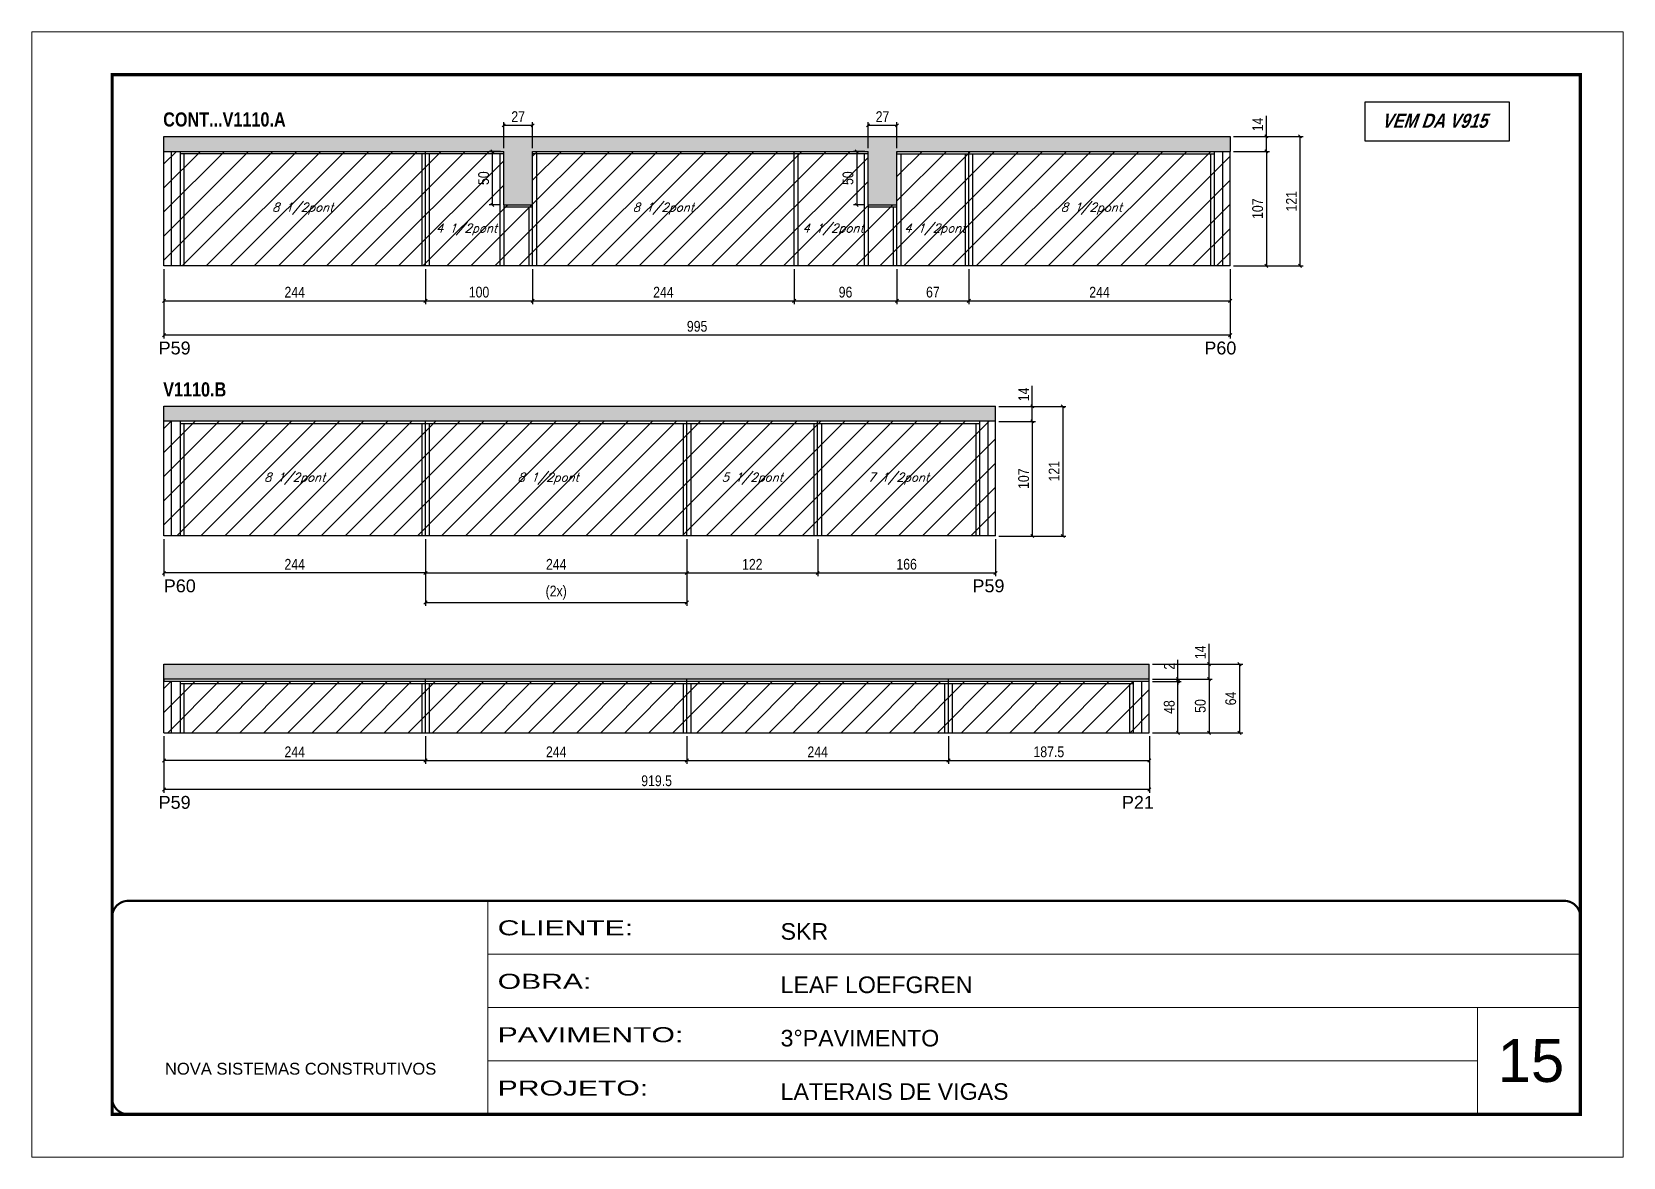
# Model space of a CAD drawing. Extents: x 3309 to 9563, y -2522 to 14608.
# Drawn here: x 6493 to 7978, y 10112 to 11162 of the extents above; entities that cross this region are included whole.
import ezdxf

# ---------------------------------------------------------------- set-up
doc = ezdxf.new("R2010")
doc.units = 0
doc.linetypes.add('CONTINUO', pattern=[0])
doc.linetypes.add('DASHED', pattern=[0.75, 0.5, -0.25])
for name, color, linetype in [('5', 5, 'Continuous'), ('COTA', 241, 'Continuous'), ('NOMENCLATURA', 7, 'Continuous'), ('Painéis', 200, 'Continuous'), ('SARR_2.2x7', 40, 'Continuous'), ('SARR_3.5x7', 81, 'Continuous'), ('texto', 7, 'Continuous')]:
    doc.layers.add(name, color=color, linetype=linetype)
for name, color, linetype, lineweight in [('CARIMBO', 255, 'Continuous', 9), ('Folhas', 255, 'Continuous', 9), ('Hachura', 251, 'Continuous', 9), ('SARRAFO DE PRESSAO', 251, 'DASHED', 9)]:
    doc.layers.add(name, color=color, linetype=linetype, lineweight=lineweight)
doc.styles.add('ARIAL', font='arial.ttf')
doc.styles.add('COTA TECNICA', font='techl___.ttf', dxfattribs={"height": 10})
doc.styles.add('Romans', font='romans.shx')
doc.styles.get("Standard").update_dxf_attribs({"font": 'arial.ttf'})
doc.styles.add('TECNICA', font='techb___.ttf', dxfattribs={"height": 10})
doc.styles.add('Tecnologia', font='')
doc.styles.get('Tecnologia').set_extended_font_data('Forgotten Futurist')
doc.dimstyles.new('PAINEL', dxfattribs={"dimtxt": 10, "dimasz": 3, "dimexe": 3, "dimexo": 3, "dimgap": 3, "dimtad": 1, "dimdec": 1, "dimzin": 12, "dimdsep": 46, "dimtxsty": 'COTA TECNICA', "dimblk1": 'OBLIQUE', "dimblk2": 'OBLIQUE', "dimsah": 1, "dimcen": 0.9, "dimclrd": 4, "dimclre": 4, "dimclrt": 240, "dimadec": 1, "dimazin": 3, "dimtfac": 1, "dimtdec": 1, "dimtmove": 0, "dimatfit": 3, "dimfxl": 1, "dimtolj": 1, "dimtzin": 12, "dimarcsym": 0})

msp = doc.modelspace()

# ---------------------------------------------------------------- texts
at = {"layer": '5', "linetype": 'Continuous'}
for s, p in [('P59', (6611.22, 10861.13)), ('P60', (7587.05, 10861.13)), ('P60', (6616.04, 10639.19)), ('P59', (7370.68, 10639.19)), ('P59', (6611.22, 10437.18)), ('P21', (7510.14, 10437.18))]:
    msp.add_text(s, height=12, rotation=359.99996, dxfattribs=at).set_placement(p)
at = {"layer": 'CARIMBO', "style": 'ARIAL'}
msp.add_text('15', height=40, dxfattribs=at).set_placement((7860.73, 10182.28))
at = {"layer": 'NOMENCLATURA', "style": 'TECNICA'}
for s, p in [('CONT...V1110.A', (6615.47, 11073.8)), ('V1110.B', (6615.47, 10821.9))]:
    msp.add_text(s, height=13.2, dxfattribs=at).set_placement(p)
at = {"layer": 'NOMENCLATURA', "insert": (7801.5, 11085.76, 0), "char_height": 13.2, "width": 300.2766, "attachment_point": 2, "style": 'TECNICA'}
msp.add_mtext('{\\Q19;VEM DA V915}', dxfattribs=at)
at = {"layer": 'texto', "color": 2, "char_height": 8, "attachment_point": 5, "style": 'Romans'}
for s, insert in [('{\\Q19;\\C256;8 1/2pont}', (6745.69, 10997.14)), ('{\\Q19;\\C256;8 1/2pont}', (7082.19, 10997.14)), ('{\\Q19;\\C256;8 1/2pont}', (7481.69, 10997.14)), ('{\\Q19;\\C256;4 1/2pont}', (6898.57, 10977.7)), ('{\\Q19;\\C256;4 1/2pont}', (7240.57, 10977.7)), ('{\\Q19;\\C256;4 1/2pont}', (7335.57, 10977.7)), ('{\\Q19;\\C256;8 1/2pont}', (6738.19, 10745.22)), ('{\\Q19;\\C256;8 1/2pont}', (6974.69, 10745.22)), ('{\\Q19;\\C256;5 1/2pont}', (7165.19, 10745.22)), ('{\\Q19;\\C256;7 1/2pont}', (7301.69, 10745.22))]:
    msp.add_mtext(s, dxfattribs=dict(at, insert=insert))

# ---------------------------------------------------------------- blocks, each defined once
blk = doc.blocks.new('9999999999')
at = {"color": 30, "linetype": 'CONTINUO'}
for p, q in [((98564.6, 34230.2), (98564.6, 34429.4)), ((98564.6, 34379.6), (99584, 34379.6)), ((98564.6, 34329.8), (99488, 34329.8)), ((99584, 34329.8), (99488, 34329.8)), ((99488, 34329.8), (99488, 34230.2)), ((98564.6, 34280), (99488, 34280))]:
    blk.add_line(p, q, dxfattribs=at)
at = {"color": 30, "linetype": 'CONTINUO', "const_width": 2}
blk.add_lwpolyline([(99584, 34230.2), (99584, 34414.4, 0.414214), (99569, 34429.4), (98229, 34429.4, 0.414214), (98214, 34414.4), (98214, 34245.2, 0.414214), (98229, 34230.2), (99584, 34230.2)], format="xyb", dxfattribs=at)
at = {"layer": 'Folhas'}
blk.add_lwpolyline([(98139, 34190.2), (99624, 34190.2), (99624, 35240.2), (98139, 35240.2)], close=True, dxfattribs=at)
at = {"layer": 'Folhas', "color": 30, "const_width": 3}
blk.add_lwpolyline([(98214, 34230.2), (99584, 34230.2), (99584, 35200.2), (98214, 35200.2)], close=True, dxfattribs=at)
at = {"color": 7, "linetype": 'Continuous', "ltscale": 5, "style": 'ARIAL'}
for s, height, p in [('SKR', 15.48, (98837.7, 34393.1)), ('LEAF LOEFGREN', 15.483, (98837.7, 34343.3)), ('3°PAVIMENTO', 15.483, (98837.7, 34293.5)), ('NOVA SISTEMAS CONSTRUTIVOS', 11.059, (98263.2, 34267.2)), ('LATERAIS DE VIGAS', 15.483, (98837.7, 34243.7))]:
    blk.add_text(s, height=height, dxfattribs=at).set_placement(p)
at = {"layer": 'Folhas', "color": 7, "style": 'Tecnologia', "width": 1.5}
for s, p in [('CLIENTE:', (98573.7, 34397.2)), ('OBRA:', (98573.7, 34347.3)), ('PAVIMENTO:', (98573.7, 34297.5)), ('PROJETO:', (98573.7, 34247.7))]:
    blk.add_text(s, height=14, dxfattribs=at).set_placement(p)
blk = doc.blocks.new('_Oblique')
at = {"color": 0, "linetype": 'ByBlock', "lineweight": -2}
blk.add_line((-0.5, -0.5), (0.5, 0.5), dxfattribs=at)
blk = doc.blocks.new('*D434')
at = {"layer": 'COTA', "color": 4, "lineweight": -2, "transparency": 16777216}
for p, q in [((6616.2, 10940.7), (6616.2, 10908.1)), ((6860.2, 10940.7), (6860.2, 10908.1)), ((6616.2, 10911.1), (6860.2, 10911.1))]:
    blk.add_line(p, q, dxfattribs=at)
at = {"layer": 'Defpoints', "color": 0, "transparency": 16777216}
for p in [(6616.2, 10943.7), (6860.2, 10943.7), (6860.2, 10911.1)]:
    blk.add_point(p, dxfattribs=at)
at = {"layer": 'COTA', "color": 4, "lineweight": -2, "transparency": 16777216, "xscale": 3, "yscale": 3, "zscale": 3, "rotation": 180}
blk.add_blockref('_Oblique', (6616.2, 10911.1), dxfattribs=at)
at = {"layer": 'COTA', "color": 4, "lineweight": -2, "transparency": 16777216, "xscale": 3, "yscale": 3, "zscale": 3}
blk.add_blockref('_Oblique', (6860.2, 10911.1), dxfattribs=at)
at = {"layer": 'COTA', "color": 240, "transparency": 16777216, "insert": (6738.2, 10919.2), "char_height": 10, "attachment_point": 5, "style": 'COTA TECNICA'}
blk.add_mtext('\\A1;244', dxfattribs=at)
blk = doc.blocks.new('*D435')
at = {"layer": 'COTA', "color": 4, "lineweight": -2, "transparency": 16777216}
for p, q in [((6860.2, 10940.7), (6860.2, 10908.1)), ((6960.2, 10940.7), (6960.2, 10908.1)), ((6860.2, 10911.1), (6960.2, 10911.1))]:
    blk.add_line(p, q, dxfattribs=at)
at = {"layer": 'Defpoints', "color": 0, "transparency": 16777216}
for p in [(6860.2, 10943.7), (6960.2, 10943.7), (6960.2, 10911.1)]:
    blk.add_point(p, dxfattribs=at)
at = {"layer": 'COTA', "color": 4, "lineweight": -2, "transparency": 16777216, "xscale": 3, "yscale": 3, "zscale": 3, "rotation": 180}
blk.add_blockref('_Oblique', (6860.2, 10911.1), dxfattribs=at)
at = {"layer": 'COTA', "color": 4, "lineweight": -2, "transparency": 16777216, "xscale": 3, "yscale": 3, "zscale": 3}
blk.add_blockref('_Oblique', (6960.2, 10911.1), dxfattribs=at)
at = {"layer": 'COTA', "color": 240, "transparency": 16777216, "insert": (6910.2, 10919.2), "char_height": 10, "attachment_point": 5, "style": 'COTA TECNICA'}
blk.add_mtext('\\A1;100', dxfattribs=at)
blk = doc.blocks.new('*D436')
at = {"layer": 'COTA', "color": 4, "lineweight": -2, "transparency": 16777216}
for p, q in [((6960.2, 10940.7), (6960.2, 10908.1)), ((7204.2, 10940.7), (7204.2, 10908.1)), ((6960.2, 10911.1), (7204.2, 10911.1))]:
    blk.add_line(p, q, dxfattribs=at)
at = {"layer": 'Defpoints', "color": 0, "transparency": 16777216}
for p in [(6960.2, 10943.7), (7204.2, 10943.7), (7204.2, 10911.1)]:
    blk.add_point(p, dxfattribs=at)
at = {"layer": 'COTA', "color": 4, "lineweight": -2, "transparency": 16777216, "xscale": 3, "yscale": 3, "zscale": 3, "rotation": 180}
blk.add_blockref('_Oblique', (6960.2, 10911.1), dxfattribs=at)
at = {"layer": 'COTA', "color": 4, "lineweight": -2, "transparency": 16777216, "xscale": 3, "yscale": 3, "zscale": 3}
blk.add_blockref('_Oblique', (7204.2, 10911.1), dxfattribs=at)
at = {"layer": 'COTA', "color": 240, "transparency": 16777216, "insert": (7082.2, 10919.2), "char_height": 10, "attachment_point": 5, "style": 'COTA TECNICA'}
blk.add_mtext('\\A1;244', dxfattribs=at)
blk = doc.blocks.new('*D437')
at = {"layer": 'COTA', "color": 4, "lineweight": -2, "transparency": 16777216}
for p, q in [((7204.2, 10940.7), (7204.2, 10908.1)), ((7300.2, 10940.7), (7300.2, 10908.1)), ((7204.2, 10911.1), (7300.2, 10911.1))]:
    blk.add_line(p, q, dxfattribs=at)
at = {"layer": 'Defpoints', "color": 0, "transparency": 16777216}
for p in [(7204.2, 10943.7), (7300.2, 10943.7), (7300.2, 10911.1)]:
    blk.add_point(p, dxfattribs=at)
at = {"layer": 'COTA', "color": 4, "lineweight": -2, "transparency": 16777216, "xscale": 3, "yscale": 3, "zscale": 3, "rotation": 180}
blk.add_blockref('_Oblique', (7204.2, 10911.1), dxfattribs=at)
at = {"layer": 'COTA', "color": 4, "lineweight": -2, "transparency": 16777216, "xscale": 3, "yscale": 3, "zscale": 3}
blk.add_blockref('_Oblique', (7300.2, 10911.1), dxfattribs=at)
at = {"layer": 'COTA', "color": 240, "transparency": 16777216, "insert": (7252.2, 10919.2), "char_height": 10, "attachment_point": 5, "style": 'COTA TECNICA'}
blk.add_mtext('\\A1;96', dxfattribs=at)
blk = doc.blocks.new('*D438')
at = {"layer": 'COTA', "color": 4, "lineweight": -2, "transparency": 16777216}
for p, q in [((7300.2, 10940.7), (7300.2, 10908.1)), ((7367.2, 10940.7), (7367.2, 10908.1)), ((7300.2, 10911.1), (7367.2, 10911.1))]:
    blk.add_line(p, q, dxfattribs=at)
at = {"layer": 'Defpoints', "color": 0, "transparency": 16777216}
for p in [(7300.2, 10943.7), (7367.2, 10943.7), (7367.2, 10911.1)]:
    blk.add_point(p, dxfattribs=at)
at = {"layer": 'COTA', "color": 4, "lineweight": -2, "transparency": 16777216, "xscale": 3, "yscale": 3, "zscale": 3, "rotation": 180}
blk.add_blockref('_Oblique', (7300.2, 10911.1), dxfattribs=at)
at = {"layer": 'COTA', "color": 4, "lineweight": -2, "transparency": 16777216, "xscale": 3, "yscale": 3, "zscale": 3}
blk.add_blockref('_Oblique', (7367.2, 10911.1), dxfattribs=at)
at = {"layer": 'COTA', "color": 240, "transparency": 16777216, "insert": (7333.7, 10919.2), "char_height": 10, "attachment_point": 5, "style": 'COTA TECNICA'}
blk.add_mtext('\\A1;67', dxfattribs=at)
blk = doc.blocks.new('*D439')
at = {"layer": 'COTA', "color": 4, "lineweight": -2, "transparency": 16777216}
for p, q in [((7367.2, 10940.7), (7367.2, 10908.1)), ((7611.2, 10940.7), (7611.2, 10908.1)), ((7367.2, 10911.1), (7611.2, 10911.1))]:
    blk.add_line(p, q, dxfattribs=at)
at = {"layer": 'Defpoints', "color": 0, "transparency": 16777216}
for p in [(7367.2, 10943.7), (7611.2, 10943.7), (7611.2, 10911.1)]:
    blk.add_point(p, dxfattribs=at)
at = {"layer": 'COTA', "color": 4, "lineweight": -2, "transparency": 16777216, "xscale": 3, "yscale": 3, "zscale": 3, "rotation": 180}
blk.add_blockref('_Oblique', (7367.2, 10911.1), dxfattribs=at)
at = {"layer": 'COTA', "color": 4, "lineweight": -2, "transparency": 16777216, "xscale": 3, "yscale": 3, "zscale": 3}
blk.add_blockref('_Oblique', (7611.2, 10911.1), dxfattribs=at)
at = {"layer": 'COTA', "color": 240, "transparency": 16777216, "insert": (7489.2, 10919.2), "char_height": 10, "attachment_point": 5, "style": 'COTA TECNICA'}
blk.add_mtext('\\A1;244', dxfattribs=at)
blk = doc.blocks.new('*D440')
at = {"layer": 'COTA', "color": 4, "lineweight": -2, "transparency": 16777216}
for p, q in [((6616.2, 10940.7), (6616.2, 10876.1)), ((7611.2, 10940.7), (7611.2, 10876.1)), ((7611.2, 10879.1), (6616.2, 10879.1))]:
    blk.add_line(p, q, dxfattribs=at)
at = {"layer": 'Defpoints', "color": 0, "transparency": 16777216}
for p in [(6616.2, 10943.7), (7611.2, 10943.7), (6616.2, 10879.1)]:
    blk.add_point(p, dxfattribs=at)
at = {"layer": 'COTA', "color": 4, "lineweight": -2, "transparency": 16777216, "xscale": 3, "yscale": 3, "zscale": 3, "rotation": 180}
blk.add_blockref('_Oblique', (6616.2, 10879.1), dxfattribs=at)
at = {"layer": 'COTA', "color": 4, "lineweight": -2, "transparency": 16777216, "xscale": 3, "yscale": 3, "zscale": 3}
blk.add_blockref('_Oblique', (7611.2, 10879.1), dxfattribs=at)
at = {"layer": 'COTA', "color": 240, "transparency": 16777216, "insert": (7113.7, 10887.3), "char_height": 10, "attachment_point": 5, "style": 'COTA TECNICA'}
blk.add_mtext('\\A1;995', dxfattribs=at)
blk = doc.blocks.new('*D441')
at = {"layer": 'COTA', "color": 4, "lineweight": -2, "transparency": 16777216}
for p, q in [((7614.2, 11050.6), (7647.9, 11050.6)), ((7644.9, 11050.6), (7644.9, 10943.7)), ((7614.2, 10943.7), (7647.9, 10943.7))]:
    blk.add_line(p, q, dxfattribs=at)
at = {"layer": 'Defpoints', "color": 0, "transparency": 16777216}
for p in [(7611.2, 11050.6), (7611.2, 10943.7), (7644.9, 10943.7)]:
    blk.add_point(p, dxfattribs=at)
at = {"layer": 'COTA', "color": 4, "lineweight": -2, "transparency": 16777216, "xscale": 3, "yscale": 3, "zscale": 3}
for p, rotation in [((7644.9, 11050.6), 90), ((7644.9, 10943.7), 270)]:
    blk.add_blockref('_Oblique', p, dxfattribs=dict(at, rotation=rotation))
at = {"layer": 'COTA', "color": 240, "transparency": 16777216, "insert": (7636.8, 10997.1), "char_height": 10, "attachment_point": 5, "rotation": 90, "style": 'COTA TECNICA'}
blk.add_mtext('\\A1;107', dxfattribs=at)
blk = doc.blocks.new('*D442')
at = {"layer": 'COTA', "color": 4, "lineweight": -2, "transparency": 16777216}
for p, q in [((7644.9, 11064.6), (7644.9, 11083.7)), ((7614.2, 11064.6), (7647.9, 11064.6)), ((7644.9, 11050.6), (7644.9, 11064.6)), ((7614.2, 11050.6), (7647.9, 11050.6))]:
    blk.add_line(p, q, dxfattribs=at)
at = {"layer": 'Defpoints', "color": 0, "transparency": 16777216}
for p in [(7611.2, 11064.6), (7644.9, 11064.6), (7611.2, 11050.6)]:
    blk.add_point(p, dxfattribs=at)
at = {"layer": 'COTA', "color": 4, "lineweight": -2, "transparency": 16777216, "xscale": 3, "yscale": 3, "zscale": 3}
for p, rotation in [((7644.9, 11064.6), 90), ((7644.9, 11050.6), 270)]:
    blk.add_blockref('_Oblique', p, dxfattribs=dict(at, rotation=rotation))
at = {"layer": 'COTA', "color": 240, "transparency": 16777216, "insert": (7636.8, 11075.7), "char_height": 10, "attachment_point": 5, "rotation": 90, "style": 'COTA TECNICA'}
blk.add_mtext('\\A1;14', dxfattribs=at)
blk = doc.blocks.new('*D443')
at = {"layer": 'COTA', "color": 4, "lineweight": -2, "transparency": 16777216}
for p, q in [((7614.2, 11064.6), (7679.3, 11064.6)), ((7676.3, 10943.7), (7676.3, 11064.6)), ((7614.2, 10943.7), (7679.3, 10943.7))]:
    blk.add_line(p, q, dxfattribs=at)
at = {"layer": 'Defpoints', "color": 0, "transparency": 16777216}
for p in [(7611.2, 11064.6), (7676.3, 11064.6), (7611.2, 10943.7)]:
    blk.add_point(p, dxfattribs=at)
at = {"layer": 'COTA', "color": 4, "lineweight": -2, "transparency": 16777216, "xscale": 3, "yscale": 3, "zscale": 3}
for p, rotation in [((7676.3, 11064.6), 90), ((7676.3, 10943.7), 270)]:
    blk.add_blockref('_Oblique', p, dxfattribs=dict(at, rotation=rotation))
at = {"layer": 'COTA', "color": 240, "transparency": 16777216, "insert": (7668.3, 11004.1), "char_height": 10, "attachment_point": 5, "rotation": 90, "style": 'COTA TECNICA'}
blk.add_mtext('\\A1;121', dxfattribs=at)
blk = doc.blocks.new('*D444')
at = {"layer": 'COTA', "color": 4, "lineweight": -2, "transparency": 16777216}
for p, q in [((6933.2, 11053.6), (6933.2, 11077.9)), ((6933.2, 11074.9), (6960.2, 11074.9)), ((6960.2, 11053.6), (6960.2, 11077.9))]:
    blk.add_line(p, q, dxfattribs=at)
at = {"layer": 'Defpoints', "color": 0, "transparency": 16777216}
for p in [(6960.2, 11074.9), (6933.2, 11050.6), (6960.2, 11050.6)]:
    blk.add_point(p, dxfattribs=at)
at = {"layer": 'COTA', "color": 4, "lineweight": -2, "transparency": 16777216, "xscale": 3, "yscale": 3, "zscale": 3, "rotation": 180}
blk.add_blockref('_Oblique', (6933.2, 11074.9), dxfattribs=at)
at = {"layer": 'COTA', "color": 4, "lineweight": -2, "transparency": 16777216, "xscale": 3, "yscale": 3, "zscale": 3}
blk.add_blockref('_Oblique', (6960.2, 11074.9), dxfattribs=at)
at = {"layer": 'COTA', "color": 240, "transparency": 16777216, "insert": (6946.7, 11083), "char_height": 10, "attachment_point": 5, "style": 'COTA TECNICA'}
blk.add_mtext('\\A1;27', dxfattribs=at)
blk = doc.blocks.new('*D445')
at = {"layer": 'COTA', "color": 4, "lineweight": -2, "transparency": 16777216}
for p, q in [((6930.2, 11050.6), (6919.6, 11050.6)), ((6922.6, 11050.6), (6922.6, 11000.6)), ((6930.2, 11000.6), (6919.6, 11000.6))]:
    blk.add_line(p, q, dxfattribs=at)
at = {"layer": 'Defpoints', "color": 0, "transparency": 16777216}
for p in [(6933.2, 11050.6), (6922.6, 11000.6), (6933.2, 11000.6)]:
    blk.add_point(p, dxfattribs=at)
at = {"layer": 'COTA', "color": 4, "lineweight": -2, "transparency": 16777216, "xscale": 3, "yscale": 3, "zscale": 3}
for p, rotation in [((6922.6, 11050.6), 90), ((6922.6, 11000.6), 270)]:
    blk.add_blockref('_Oblique', p, dxfattribs=dict(at, rotation=rotation))
at = {"layer": 'COTA', "color": 240, "transparency": 16777216, "insert": (6914.5, 11025.6), "char_height": 10, "attachment_point": 5, "rotation": 90, "style": 'COTA TECNICA'}
blk.add_mtext('\\A1;50', dxfattribs=at)
blk = doc.blocks.new('*D446')
at = {"layer": 'COTA', "color": 4, "lineweight": -2, "transparency": 16777216}
for p, q in [((7273.2, 11053.6), (7273.2, 11077.9)), ((7273.2, 11074.9), (7300.2, 11074.9)), ((7300.2, 11053.6), (7300.2, 11077.9))]:
    blk.add_line(p, q, dxfattribs=at)
at = {"layer": 'Defpoints', "color": 0, "transparency": 16777216}
for p in [(7300.2, 11074.9), (7273.2, 11050.6), (7300.2, 11050.6)]:
    blk.add_point(p, dxfattribs=at)
at = {"layer": 'COTA', "color": 4, "lineweight": -2, "transparency": 16777216, "xscale": 3, "yscale": 3, "zscale": 3, "rotation": 180}
blk.add_blockref('_Oblique', (7273.2, 11074.9), dxfattribs=at)
at = {"layer": 'COTA', "color": 4, "lineweight": -2, "transparency": 16777216, "xscale": 3, "yscale": 3, "zscale": 3}
blk.add_blockref('_Oblique', (7300.2, 11074.9), dxfattribs=at)
at = {"layer": 'COTA', "color": 240, "transparency": 16777216, "insert": (7286.7, 11083), "char_height": 10, "attachment_point": 5, "style": 'COTA TECNICA'}
blk.add_mtext('\\A1;27', dxfattribs=at)
blk = doc.blocks.new('*D447')
at = {"layer": 'COTA', "color": 4, "lineweight": -2, "transparency": 16777216}
for p, q in [((7270.2, 11050.6), (7259.6, 11050.6)), ((7262.6, 11050.6), (7262.6, 11000.6)), ((7270.2, 11000.6), (7259.6, 11000.6))]:
    blk.add_line(p, q, dxfattribs=at)
at = {"layer": 'Defpoints', "color": 0, "transparency": 16777216}
for p in [(7273.2, 11050.6), (7262.6, 11000.6), (7273.2, 11000.6)]:
    blk.add_point(p, dxfattribs=at)
at = {"layer": 'COTA', "color": 4, "lineweight": -2, "transparency": 16777216, "xscale": 3, "yscale": 3, "zscale": 3}
for p, rotation in [((7262.6, 11050.6), 90), ((7262.6, 11000.6), 270)]:
    blk.add_blockref('_Oblique', p, dxfattribs=dict(at, rotation=rotation))
at = {"layer": 'COTA', "color": 240, "transparency": 16777216, "insert": (7254.5, 11025.6), "char_height": 10, "attachment_point": 5, "rotation": 90, "style": 'COTA TECNICA'}
blk.add_mtext('\\A1;50', dxfattribs=at)
blk = doc.blocks.new('*D448')
at = {"layer": 'COTA', "color": 4, "linetype": 'ByBlock', "lineweight": -2, "transparency": 16777216}
for p, q in [((6616.2, 10688.7), (6616.2, 10654.2)), ((6860.2, 10688.7), (6860.2, 10654.2)), ((6860.2, 10657.2), (6616.2, 10657.2))]:
    blk.add_line(p, q, dxfattribs=at)
at = {"layer": 'Defpoints', "color": 0, "linetype": 'ByBlock', "transparency": 16777216}
for p in [(6616.2, 10691.7), (6860.2, 10691.7), (6616.2, 10657.2)]:
    blk.add_point(p, dxfattribs=at)
at = {"layer": 'COTA', "color": 4, "linetype": 'ByBlock', "lineweight": -2, "transparency": 16777216, "xscale": 3, "yscale": 3, "zscale": 3, "rotation": 180}
blk.add_blockref('_Oblique', (6616.2, 10657.2), dxfattribs=at)
at = {"layer": 'COTA', "color": 4, "linetype": 'ByBlock', "lineweight": -2, "transparency": 16777216, "xscale": 3, "yscale": 3, "zscale": 3}
blk.add_blockref('_Oblique', (6860.2, 10657.2), dxfattribs=at)
at = {"layer": 'COTA', "color": 240, "linetype": 'ByBlock', "transparency": 16777216, "insert": (6738.2, 10665.3), "char_height": 10, "attachment_point": 5, "style": 'COTA TECNICA'}
blk.add_mtext('\\A1;244', dxfattribs=at)
blk = doc.blocks.new('*D449')
at = {"layer": 'COTA', "color": 4, "lineweight": -2, "transparency": 16777216}
for p, q in [((6860.2, 10688.7), (6860.2, 10654.2)), ((7104.2, 10688.7), (7104.2, 10654.2)), ((6860.2, 10657.2), (7104.2, 10657.2))]:
    blk.add_line(p, q, dxfattribs=at)
at = {"layer": 'Defpoints', "color": 0, "transparency": 16777216}
for p in [(6860.2, 10691.7, 0), (7104.2, 10691.7, 0), (7104.2, 10657.2)]:
    blk.add_point(p, dxfattribs=at)
at = {"layer": 'COTA', "color": 4, "lineweight": -2, "transparency": 16777216, "xscale": 3, "yscale": 3, "zscale": 3, "rotation": 180}
blk.add_blockref('_Oblique', (6860.2, 10657.2), dxfattribs=at)
at = {"layer": 'COTA', "color": 4, "lineweight": -2, "transparency": 16777216, "xscale": 3, "yscale": 3, "zscale": 3}
blk.add_blockref('_Oblique', (7104.2, 10657.2), dxfattribs=at)
at = {"layer": 'COTA', "color": 240, "transparency": 16777216, "insert": (6982.2, 10665.3), "char_height": 10, "attachment_point": 5, "style": 'COTA TECNICA'}
blk.add_mtext('\\A1;244', dxfattribs=at)
blk = doc.blocks.new('*D450')
at = {"layer": 'COTA', "color": 4, "lineweight": -2, "transparency": 16777216}
for p, q in [((7395.2, 10812.7), (7457.9, 10812.7)), ((7454.9, 10812.7), (7454.9, 10691.7)), ((7395.2, 10691.7), (7457.9, 10691.7))]:
    blk.add_line(p, q, dxfattribs=at)
at = {"layer": 'Defpoints', "color": 0, "transparency": 16777216}
for p in [(7392.2, 10812.7, 0), (7392.2, 10691.7, 0), (7454.9, 10691.7)]:
    blk.add_point(p, dxfattribs=at)
at = {"layer": 'COTA', "color": 4, "lineweight": -2, "transparency": 16777216, "xscale": 3, "yscale": 3, "zscale": 3}
for p, rotation in [((7454.9, 10812.7), 90), ((7454.9, 10691.7), 270)]:
    blk.add_blockref('_Oblique', p, dxfattribs=dict(at, rotation=rotation))
at = {"layer": 'COTA', "color": 240, "transparency": 16777216, "insert": (7446.8, 10752.2), "char_height": 10, "attachment_point": 5, "rotation": 90, "style": 'COTA TECNICA'}
blk.add_mtext('\\A1;121', dxfattribs=at)
blk = doc.blocks.new('*D451')
at = {"layer": 'COTA', "color": 4, "lineweight": -2, "transparency": 16777216}
for p, q in [((7104.2, 10688.7), (7104.2, 10654.2)), ((7226.2, 10688.7), (7226.2, 10654.2)), ((7104.2, 10657.2), (7226.2, 10657.2))]:
    blk.add_line(p, q, dxfattribs=at)
at = {"layer": 'Defpoints', "color": 0, "transparency": 16777216}
for p in [(7104.2, 10691.7, 0), (7226.2, 10691.7, 0), (7226.2, 10657.2)]:
    blk.add_point(p, dxfattribs=at)
at = {"layer": 'COTA', "color": 4, "lineweight": -2, "transparency": 16777216, "xscale": 3, "yscale": 3, "zscale": 3, "rotation": 180}
blk.add_blockref('_Oblique', (7104.2, 10657.2), dxfattribs=at)
at = {"layer": 'COTA', "color": 4, "lineweight": -2, "transparency": 16777216, "xscale": 3, "yscale": 3, "zscale": 3}
blk.add_blockref('_Oblique', (7226.2, 10657.2), dxfattribs=at)
at = {"layer": 'COTA', "color": 240, "transparency": 16777216, "insert": (7165.2, 10665.3), "char_height": 10, "attachment_point": 5, "style": 'COTA TECNICA'}
blk.add_mtext('\\A1;122', dxfattribs=at)
blk = doc.blocks.new('*D452')
at = {"layer": 'COTA', "color": 4, "lineweight": -2, "transparency": 16777216}
for p, q in [((7395.2, 10798.7), (7429.5, 10798.7)), ((7426.5, 10798.7), (7426.5, 10691.7)), ((7395.2, 10691.7), (7429.5, 10691.7))]:
    blk.add_line(p, q, dxfattribs=at)
at = {"layer": 'Defpoints', "color": 0, "transparency": 16777216}
for p in [(7392.2, 10798.7, 0), (7392.2, 10691.7, 0), (7426.5, 10691.7)]:
    blk.add_point(p, dxfattribs=at)
at = {"layer": 'COTA', "color": 4, "lineweight": -2, "transparency": 16777216, "xscale": 3, "yscale": 3, "zscale": 3}
for p, rotation in [((7426.5, 10798.7), 90), ((7426.5, 10691.7), 270)]:
    blk.add_blockref('_Oblique', p, dxfattribs=dict(at, rotation=rotation))
at = {"layer": 'COTA', "color": 240, "transparency": 16777216, "insert": (7418.4, 10745.2), "char_height": 10, "attachment_point": 5, "rotation": 90, "style": 'COTA TECNICA'}
blk.add_mtext('\\A1;107', dxfattribs=at)
blk = doc.blocks.new('*D453')
at = {"layer": 'COTA', "color": 4, "lineweight": -2, "transparency": 16777216}
for p, q in [((7426.5, 10812.7), (7426.5, 10831.8)), ((7395.2, 10812.7), (7429.5, 10812.7)), ((7426.5, 10798.7), (7426.5, 10812.7)), ((7395.2, 10798.7), (7429.5, 10798.7))]:
    blk.add_line(p, q, dxfattribs=at)
at = {"layer": 'Defpoints', "color": 0, "transparency": 16777216}
for p in [(7392.2, 10812.7, 0), (7426.5, 10812.7), (7392.2, 10798.7, 0)]:
    blk.add_point(p, dxfattribs=at)
at = {"layer": 'COTA', "color": 4, "lineweight": -2, "transparency": 16777216, "xscale": 3, "yscale": 3, "zscale": 3}
for p, rotation in [((7426.5, 10812.7), 90), ((7426.5, 10798.7), 270)]:
    blk.add_blockref('_Oblique', p, dxfattribs=dict(at, rotation=rotation))
at = {"layer": 'COTA', "color": 240, "transparency": 16777216, "insert": (7418.5, 10823.8), "char_height": 10, "attachment_point": 5, "rotation": 90, "style": 'COTA TECNICA'}
blk.add_mtext('\\A1;14', dxfattribs=at)
blk = doc.blocks.new('*D454')
at = {"layer": 'COTA', "color": 4, "lineweight": -2, "transparency": 16777216}
for p, q in [((6860.2, 10688.7), (6860.2, 10626.7)), ((7104.2, 10688.7), (7104.2, 10626.7)), ((6860.2, 10629.7), (7104.2, 10629.7))]:
    blk.add_line(p, q, dxfattribs=at)
at = {"layer": 'Defpoints', "color": 0, "transparency": 16777216}
for p in [(6860.2, 10691.7), (7104.2, 10691.7), (7104.2, 10629.7)]:
    blk.add_point(p, dxfattribs=at)
at = {"layer": 'COTA', "color": 4, "lineweight": -2, "transparency": 16777216, "xscale": 3, "yscale": 3, "zscale": 3, "rotation": 180}
blk.add_blockref('_Oblique', (6860.2, 10629.7), dxfattribs=at)
at = {"layer": 'COTA', "color": 4, "lineweight": -2, "transparency": 16777216, "xscale": 3, "yscale": 3, "zscale": 3}
blk.add_blockref('_Oblique', (7104.2, 10629.7), dxfattribs=at)
at = {"layer": 'COTA', "color": 240, "transparency": 16777216, "insert": (6982.2, 10638.9), "char_height": 10, "attachment_point": 5, "style": 'COTA TECNICA'}
blk.add_mtext('\\A1;(2x)', dxfattribs=at)
blk = doc.blocks.new('*D455')
at = {"layer": 'COTA', "color": 4, "lineweight": -2, "transparency": 16777216}
for p, q in [((7226.2, 10688.7), (7226.2, 10654.2)), ((7392.2, 10688.7), (7392.2, 10654.2)), ((7226.2, 10657.2), (7392.2, 10657.2))]:
    blk.add_line(p, q, dxfattribs=at)
at = {"layer": 'Defpoints', "color": 0, "transparency": 16777216}
for p in [(7226.2, 10691.7), (7392.2, 10691.7), (7392.2, 10657.2)]:
    blk.add_point(p, dxfattribs=at)
at = {"layer": 'COTA', "color": 4, "lineweight": -2, "transparency": 16777216, "xscale": 3, "yscale": 3, "zscale": 3, "rotation": 180}
blk.add_blockref('_Oblique', (7226.2, 10657.2), dxfattribs=at)
at = {"layer": 'COTA', "color": 4, "lineweight": -2, "transparency": 16777216, "xscale": 3, "yscale": 3, "zscale": 3}
blk.add_blockref('_Oblique', (7392.2, 10657.2), dxfattribs=at)
at = {"layer": 'COTA', "color": 240, "transparency": 16777216, "insert": (7309.2, 10665.3), "char_height": 10, "attachment_point": 5, "style": 'COTA TECNICA'}
blk.add_mtext('\\A1;166', dxfattribs=at)
blk = doc.blocks.new('*D456')
at = {"layer": 'COTA', "color": 4, "linetype": 'ByBlock', "lineweight": -2, "transparency": 16777216}
for p, q in [((6616.2, 10505.1), (6616.2, 10479.2)), ((6860.2, 10505.1), (6860.2, 10479.2)), ((6860.2, 10482.2), (6616.2, 10482.2))]:
    blk.add_line(p, q, dxfattribs=at)
at = {"layer": 'Defpoints', "color": 0, "linetype": 'ByBlock', "transparency": 16777216}
for p in [(6616.2, 10508.1), (6860.2, 10508.1), (6616.2, 10482.2)]:
    blk.add_point(p, dxfattribs=at)
at = {"layer": 'COTA', "color": 4, "linetype": 'ByBlock', "lineweight": -2, "transparency": 16777216, "xscale": 3, "yscale": 3, "zscale": 3, "rotation": 180}
blk.add_blockref('_Oblique', (6616.2, 10482.2), dxfattribs=at)
at = {"layer": 'COTA', "color": 4, "linetype": 'ByBlock', "lineweight": -2, "transparency": 16777216, "xscale": 3, "yscale": 3, "zscale": 3}
blk.add_blockref('_Oblique', (6860.2, 10482.2), dxfattribs=at)
at = {"layer": 'COTA', "color": 240, "linetype": 'ByBlock', "transparency": 16777216, "insert": (6738.2, 10490.3), "char_height": 10, "attachment_point": 5, "style": 'COTA TECNICA'}
blk.add_mtext('\\A1;244', dxfattribs=at)
blk = doc.blocks.new('*D457')
at = {"layer": 'COTA', "color": 4, "lineweight": -2, "transparency": 16777216}
for p, q in [((6860.2, 10505.1), (6860.2, 10479.2)), ((7104.2, 10505.1), (7104.2, 10479.2)), ((6860.2, 10482.2), (7104.2, 10482.2))]:
    blk.add_line(p, q, dxfattribs=at)
at = {"layer": 'Defpoints', "color": 0, "transparency": 16777216}
for p in [(6860.2, 10508.1, 0), (7104.2, 10508.1, 0), (7104.2, 10482.2)]:
    blk.add_point(p, dxfattribs=at)
at = {"layer": 'COTA', "color": 4, "lineweight": -2, "transparency": 16777216, "xscale": 3, "yscale": 3, "zscale": 3, "rotation": 180}
blk.add_blockref('_Oblique', (6860.2, 10482.2), dxfattribs=at)
at = {"layer": 'COTA', "color": 4, "lineweight": -2, "transparency": 16777216, "xscale": 3, "yscale": 3, "zscale": 3}
blk.add_blockref('_Oblique', (7104.2, 10482.2), dxfattribs=at)
at = {"layer": 'COTA', "color": 240, "transparency": 16777216, "insert": (6982.2, 10490.3), "char_height": 10, "attachment_point": 5, "style": 'COTA TECNICA'}
blk.add_mtext('\\A1;244', dxfattribs=at)
blk = doc.blocks.new('*D458')
at = {"layer": 'COTA', "color": 4, "lineweight": -2, "transparency": 16777216}
for p, q in [((7538.7, 10572.1), (7622.8, 10572.1)), ((7619.8, 10572.1), (7619.8, 10508.1)), ((7538.7, 10508.1), (7622.8, 10508.1))]:
    blk.add_line(p, q, dxfattribs=at)
at = {"layer": 'Defpoints', "color": 0, "transparency": 16777216}
for p in [(7535.7, 10572.1, 0), (7535.7, 10508.1, 0), (7619.8, 10508.1)]:
    blk.add_point(p, dxfattribs=at)
at = {"layer": 'COTA', "color": 4, "lineweight": -2, "transparency": 16777216, "xscale": 3, "yscale": 3, "zscale": 3}
for p, rotation in [((7619.8, 10572.1), 90), ((7619.8, 10508.1), 270)]:
    blk.add_blockref('_Oblique', p, dxfattribs=dict(at, rotation=rotation))
at = {"layer": 'COTA', "color": 240, "transparency": 16777216, "insert": (7611.7, 10540.1), "char_height": 10, "attachment_point": 5, "rotation": 90, "style": 'COTA TECNICA'}
blk.add_mtext('\\A1;64', dxfattribs=at)
blk = doc.blocks.new('*D479')
at = {"layer": 'COTA', "color": 4, "lineweight": -2, "transparency": 16777216}
for p, q in [((7104.2, 10505.1), (7104.2, 10479.2)), ((7348.2, 10505.1), (7348.2, 10479.2)), ((7104.2, 10482.2), (7348.2, 10482.2))]:
    blk.add_line(p, q, dxfattribs=at)
at = {"layer": 'Defpoints', "color": 0, "transparency": 16777216}
for p in [(7104.2, 10508.1, 0), (7348.2, 10508.1, 0), (7348.2, 10482.2)]:
    blk.add_point(p, dxfattribs=at)
at = {"layer": 'COTA', "color": 4, "lineweight": -2, "transparency": 16777216, "xscale": 3, "yscale": 3, "zscale": 3, "rotation": 180}
blk.add_blockref('_Oblique', (7104.2, 10482.2), dxfattribs=at)
at = {"layer": 'COTA', "color": 4, "lineweight": -2, "transparency": 16777216, "xscale": 3, "yscale": 3, "zscale": 3}
blk.add_blockref('_Oblique', (7348.2, 10482.2), dxfattribs=at)
at = {"layer": 'COTA', "color": 240, "transparency": 16777216, "insert": (7226.2, 10490.3), "char_height": 10, "attachment_point": 5, "style": 'COTA TECNICA'}
blk.add_mtext('\\A1;244', dxfattribs=at)
blk = doc.blocks.new('*D480')
at = {"layer": 'COTA', "color": 4, "lineweight": -2, "transparency": 16777216}
for p, q in [((7538.7, 10558.1), (7594.4, 10558.1)), ((7591.4, 10558.1), (7591.4, 10508.1)), ((7538.7, 10508.1), (7594.4, 10508.1))]:
    blk.add_line(p, q, dxfattribs=at)
at = {"layer": 'Defpoints', "color": 0, "transparency": 16777216}
for p in [(7535.7, 10558.1, 0), (7535.7, 10508.1, 0), (7591.4, 10508.1)]:
    blk.add_point(p, dxfattribs=at)
at = {"layer": 'COTA', "color": 4, "lineweight": -2, "transparency": 16777216, "xscale": 3, "yscale": 3, "zscale": 3}
for p, rotation in [((7591.4, 10558.1), 90), ((7591.4, 10508.1), 270)]:
    blk.add_blockref('_Oblique', p, dxfattribs=dict(at, rotation=rotation))
at = {"layer": 'COTA', "color": 240, "transparency": 16777216, "insert": (7583.3, 10533.1), "char_height": 10, "attachment_point": 5, "rotation": 90, "style": 'COTA TECNICA'}
blk.add_mtext('\\A1;50', dxfattribs=at)
blk = doc.blocks.new('*D481')
at = {"layer": 'COTA', "color": 4, "lineweight": -2, "transparency": 16777216}
for p, q in [((7591.4, 10572.1), (7591.4, 10591.2)), ((7538.7, 10572.1), (7594.4, 10572.1)), ((7591.4, 10558.1), (7591.4, 10572.1)), ((7538.7, 10558.1), (7594.4, 10558.1))]:
    blk.add_line(p, q, dxfattribs=at)
at = {"layer": 'Defpoints', "color": 0, "transparency": 16777216}
for p in [(7535.7, 10572.1, 0), (7591.4, 10572.1), (7535.7, 10558.1, 0)]:
    blk.add_point(p, dxfattribs=at)
at = {"layer": 'COTA', "color": 4, "lineweight": -2, "transparency": 16777216, "xscale": 3, "yscale": 3, "zscale": 3}
for p, rotation in [((7591.4, 10572.1), 90), ((7591.4, 10558.1), 270)]:
    blk.add_blockref('_Oblique', p, dxfattribs=dict(at, rotation=rotation))
at = {"layer": 'COTA', "color": 240, "transparency": 16777216, "insert": (7583.3, 10583.2), "char_height": 10, "attachment_point": 5, "rotation": 90, "style": 'COTA TECNICA'}
blk.add_mtext('\\A1;14', dxfattribs=at)
blk = doc.blocks.new('*D459')
at = {"layer": 'COTA', "color": 4, "lineweight": -2, "transparency": 16777216}
for p, q in [((7538.7, 10556.1), (7565.4, 10556.1)), ((7562.4, 10508.1), (7562.4, 10556.1)), ((7538.7, 10508.1), (7565.4, 10508.1))]:
    blk.add_line(p, q, dxfattribs=at)
at = {"layer": 'Defpoints', "color": 0, "transparency": 16777216}
for p in [(7535.7, 10556.1, 0), (7562.4, 10556.1), (7535.7, 10508.1, 0)]:
    blk.add_point(p, dxfattribs=at)
at = {"layer": 'COTA', "color": 4, "lineweight": -2, "transparency": 16777216, "xscale": 3, "yscale": 3, "zscale": 3}
for p, rotation in [((7562.4, 10556.1), 90), ((7562.4, 10508.1), 270)]:
    blk.add_blockref('_Oblique', p, dxfattribs=dict(at, rotation=rotation))
at = {"layer": 'COTA', "color": 240, "transparency": 16777216, "insert": (7554.3, 10532.1), "char_height": 10, "attachment_point": 5, "rotation": 90, "style": 'COTA TECNICA'}
blk.add_mtext('\\A1;48', dxfattribs=at)
blk = doc.blocks.new('*D460')
at = {"layer": 'COTA', "color": 4, "lineweight": -2, "transparency": 16777216}
for p, q in [((7562.4, 10558.1), (7562.4, 10576.2)), ((7538.7, 10558.1), (7565.4, 10558.1)), ((7538.7, 10556.1), (7565.4, 10556.1)), ((7562.4, 10556.1), (7562.4, 10558.1)), ((7562.4, 10556.1), (7562.4, 10553.1))]:
    blk.add_line(p, q, dxfattribs=at)
at = {"layer": 'Defpoints', "color": 0, "transparency": 16777216}
for p in [(7535.7, 10558.1, 0), (7535.7, 10556.1, 0), (7562.4, 10558.1)]:
    blk.add_point(p, dxfattribs=at)
at = {"layer": 'COTA', "color": 4, "lineweight": -2, "transparency": 16777216, "xscale": 3, "yscale": 3, "zscale": 3}
for p, rotation in [((7562.4, 10558.1), 270), ((7562.4, 10556.1), 90)]:
    blk.add_blockref('_Oblique', p, dxfattribs=dict(at, rotation=rotation))
at = {"layer": 'COTA', "color": 240, "transparency": 16777216, "insert": (7554.4, 10570.2), "char_height": 10, "attachment_point": 5, "rotation": 90, "style": 'COTA TECNICA'}
blk.add_mtext('\\A1;2', dxfattribs=at)
blk = doc.blocks.new('*D461')
at = {"layer": 'COTA', "color": 4, "lineweight": -2, "transparency": 16777216}
for p, q in [((7538.7, 10558.1), (7594.4, 10558.1)), ((7591.4, 10558.1), (7591.4, 10508.1)), ((7538.7, 10508.1), (7594.4, 10508.1))]:
    blk.add_line(p, q, dxfattribs=at)
at = {"layer": 'Defpoints', "color": 0, "transparency": 16777216}
for p in [(7535.7, 10558.1, 0), (7535.7, 10508.1, 0), (7591.4, 10508.1)]:
    blk.add_point(p, dxfattribs=at)
at = {"layer": 'COTA', "color": 4, "lineweight": -2, "transparency": 16777216, "xscale": 3, "yscale": 3, "zscale": 3}
for p, rotation in [((7591.4, 10558.1), 90), ((7591.4, 10508.1), 270)]:
    blk.add_blockref('_Oblique', p, dxfattribs=dict(at, rotation=rotation))
at = {"layer": 'COTA', "color": 240, "transparency": 16777216, "insert": (7583.3, 10533.1), "char_height": 10, "attachment_point": 5, "rotation": 90, "style": 'COTA TECNICA'}
blk.add_mtext('\\A1;50', dxfattribs=at)
blk = doc.blocks.new('*D462')
at = {"layer": 'COTA', "color": 4, "lineweight": -2, "transparency": 16777216}
for p, q in [((7591.4, 10572.1), (7591.4, 10591.2)), ((7538.7, 10572.1), (7594.4, 10572.1)), ((7591.4, 10558.1), (7591.4, 10572.1)), ((7538.7, 10558.1), (7594.4, 10558.1))]:
    blk.add_line(p, q, dxfattribs=at)
at = {"layer": 'Defpoints', "color": 0, "transparency": 16777216}
for p in [(7535.7, 10572.1, 0), (7591.4, 10572.1), (7535.7, 10558.1, 0)]:
    blk.add_point(p, dxfattribs=at)
at = {"layer": 'COTA', "color": 4, "lineweight": -2, "transparency": 16777216, "xscale": 3, "yscale": 3, "zscale": 3}
for p, rotation in [((7591.4, 10572.1), 90), ((7591.4, 10558.1), 270)]:
    blk.add_blockref('_Oblique', p, dxfattribs=dict(at, rotation=rotation))
at = {"layer": 'COTA', "color": 240, "transparency": 16777216, "insert": (7583.3, 10583.2), "char_height": 10, "attachment_point": 5, "rotation": 90, "style": 'COTA TECNICA'}
blk.add_mtext('\\A1;14', dxfattribs=at)
blk = doc.blocks.new('*D463')
at = {"layer": 'COTA', "color": 4, "lineweight": -2, "transparency": 16777216}
for p, q in [((7538.7, 10556.1), (7565.4, 10556.1)), ((7562.4, 10508.1), (7562.4, 10556.1)), ((7538.7, 10508.1), (7565.4, 10508.1))]:
    blk.add_line(p, q, dxfattribs=at)
at = {"layer": 'Defpoints', "color": 0, "transparency": 16777216}
for p in [(7535.7, 10556.1, 0), (7562.4, 10556.1), (7535.7, 10508.1, 0)]:
    blk.add_point(p, dxfattribs=at)
at = {"layer": 'COTA', "color": 4, "lineweight": -2, "transparency": 16777216, "xscale": 3, "yscale": 3, "zscale": 3}
for p, rotation in [((7562.4, 10556.1), 90), ((7562.4, 10508.1), 270)]:
    blk.add_blockref('_Oblique', p, dxfattribs=dict(at, rotation=rotation))
at = {"layer": 'COTA', "color": 240, "transparency": 16777216, "insert": (7554.3, 10532.1), "char_height": 10, "attachment_point": 5, "rotation": 90, "style": 'COTA TECNICA'}
blk.add_mtext('\\A1;48', dxfattribs=at)
blk = doc.blocks.new('*D464')
at = {"layer": 'COTA', "color": 4, "lineweight": -2, "transparency": 16777216}
for p, q in [((7562.4, 10558.1), (7562.4, 10576.2)), ((7538.7, 10558.1), (7565.4, 10558.1)), ((7538.7, 10556.1), (7565.4, 10556.1)), ((7562.4, 10556.1), (7562.4, 10558.1)), ((7562.4, 10556.1), (7562.4, 10553.1))]:
    blk.add_line(p, q, dxfattribs=at)
at = {"layer": 'Defpoints', "color": 0, "transparency": 16777216}
for p in [(7535.7, 10558.1, 0), (7535.7, 10556.1, 0), (7562.4, 10558.1)]:
    blk.add_point(p, dxfattribs=at)
at = {"layer": 'COTA', "color": 4, "lineweight": -2, "transparency": 16777216, "xscale": 3, "yscale": 3, "zscale": 3}
for p, rotation in [((7562.4, 10558.1), 270), ((7562.4, 10556.1), 90)]:
    blk.add_blockref('_Oblique', p, dxfattribs=dict(at, rotation=rotation))
at = {"layer": 'COTA', "color": 240, "transparency": 16777216, "insert": (7554.4, 10570.2), "char_height": 10, "attachment_point": 5, "rotation": 90, "style": 'COTA TECNICA'}
blk.add_mtext('\\A1;2', dxfattribs=at)
blk = doc.blocks.new('*D465')
at = {"layer": 'COTA', "color": 4, "lineweight": -2, "transparency": 16777216}
for p, q in [((7538.7, 10556.1), (7565.4, 10556.1)), ((7562.4, 10508.1), (7562.4, 10556.1)), ((7538.7, 10508.1), (7565.4, 10508.1))]:
    blk.add_line(p, q, dxfattribs=at)
at = {"layer": 'Defpoints', "color": 0, "transparency": 16777216}
for p in [(7535.7, 10556.1, 0), (7562.4, 10556.1), (7535.7, 10508.1, 0)]:
    blk.add_point(p, dxfattribs=at)
at = {"layer": 'COTA', "color": 4, "lineweight": -2, "transparency": 16777216, "xscale": 3, "yscale": 3, "zscale": 3}
for p, rotation in [((7562.4, 10556.1), 90), ((7562.4, 10508.1), 270)]:
    blk.add_blockref('_Oblique', p, dxfattribs=dict(at, rotation=rotation))
at = {"layer": 'COTA', "color": 240, "transparency": 16777216, "insert": (7554.3, 10532.1), "char_height": 10, "attachment_point": 5, "rotation": 90, "style": 'COTA TECNICA'}
blk.add_mtext('\\A1;48', dxfattribs=at)
blk = doc.blocks.new('*D466')
at = {"layer": 'COTA', "color": 4, "lineweight": -2, "transparency": 16777216}
for p, q in [((7562.4, 10558.1), (7562.4, 10576.2)), ((7538.7, 10558.1), (7565.4, 10558.1)), ((7538.7, 10556.1), (7565.4, 10556.1)), ((7562.4, 10556.1), (7562.4, 10558.1)), ((7562.4, 10556.1), (7562.4, 10553.1))]:
    blk.add_line(p, q, dxfattribs=at)
at = {"layer": 'Defpoints', "color": 0, "transparency": 16777216}
for p in [(7535.7, 10558.1, 0), (7535.7, 10556.1, 0), (7562.4, 10558.1)]:
    blk.add_point(p, dxfattribs=at)
at = {"layer": 'COTA', "color": 4, "lineweight": -2, "transparency": 16777216, "xscale": 3, "yscale": 3, "zscale": 3}
for p, rotation in [((7562.4, 10558.1), 270), ((7562.4, 10556.1), 90)]:
    blk.add_blockref('_Oblique', p, dxfattribs=dict(at, rotation=rotation))
at = {"layer": 'COTA', "color": 240, "transparency": 16777216, "insert": (7554.4, 10570.2), "char_height": 10, "attachment_point": 5, "rotation": 90, "style": 'COTA TECNICA'}
blk.add_mtext('\\A1;2', dxfattribs=at)
blk = doc.blocks.new('*D467')
at = {"layer": 'COTA', "color": 4, "lineweight": -2, "transparency": 16777216}
for p, q in [((7538.7, 10556.1), (7565.4, 10556.1)), ((7562.4, 10508.1), (7562.4, 10556.1)), ((7538.7, 10508.1), (7565.4, 10508.1))]:
    blk.add_line(p, q, dxfattribs=at)
at = {"layer": 'Defpoints', "color": 0, "transparency": 16777216}
for p in [(7535.7, 10556.1, 0), (7562.4, 10556.1), (7535.7, 10508.1, 0)]:
    blk.add_point(p, dxfattribs=at)
at = {"layer": 'COTA', "color": 4, "lineweight": -2, "transparency": 16777216, "xscale": 3, "yscale": 3, "zscale": 3}
for p, rotation in [((7562.4, 10556.1), 90), ((7562.4, 10508.1), 270)]:
    blk.add_blockref('_Oblique', p, dxfattribs=dict(at, rotation=rotation))
at = {"layer": 'COTA', "color": 240, "transparency": 16777216, "insert": (7554.3, 10532.1), "char_height": 10, "attachment_point": 5, "rotation": 90, "style": 'COTA TECNICA'}
blk.add_mtext('\\A1;48', dxfattribs=at)
blk = doc.blocks.new('*D468')
at = {"layer": 'COTA', "color": 4, "lineweight": -2, "transparency": 16777216}
for p, q in [((7562.4, 10558.1), (7562.4, 10576.2)), ((7538.7, 10558.1), (7565.4, 10558.1)), ((7538.7, 10556.1), (7565.4, 10556.1)), ((7562.4, 10556.1), (7562.4, 10558.1)), ((7562.4, 10556.1), (7562.4, 10553.1))]:
    blk.add_line(p, q, dxfattribs=at)
at = {"layer": 'Defpoints', "color": 0, "transparency": 16777216}
for p in [(7535.7, 10558.1, 0), (7535.7, 10556.1, 0), (7562.4, 10558.1)]:
    blk.add_point(p, dxfattribs=at)
at = {"layer": 'COTA', "color": 4, "lineweight": -2, "transparency": 16777216, "xscale": 3, "yscale": 3, "zscale": 3}
for p, rotation in [((7562.4, 10558.1), 270), ((7562.4, 10556.1), 90)]:
    blk.add_blockref('_Oblique', p, dxfattribs=dict(at, rotation=rotation))
at = {"layer": 'COTA', "color": 240, "transparency": 16777216, "insert": (7554.4, 10570.2), "char_height": 10, "attachment_point": 5, "rotation": 90, "style": 'COTA TECNICA'}
blk.add_mtext('\\A1;2', dxfattribs=at)
blk = doc.blocks.new('*D469')
at = {"layer": 'COTA', "color": 4, "lineweight": -2, "transparency": 16777216}
for p, q in [((7538.7, 10556.1), (7565.4, 10556.1)), ((7562.4, 10508.1), (7562.4, 10556.1)), ((7538.7, 10508.1), (7565.4, 10508.1))]:
    blk.add_line(p, q, dxfattribs=at)
at = {"layer": 'Defpoints', "color": 0, "transparency": 16777216}
for p in [(7535.7, 10556.1, 0), (7562.4, 10556.1), (7535.7, 10508.1, 0)]:
    blk.add_point(p, dxfattribs=at)
at = {"layer": 'COTA', "color": 4, "lineweight": -2, "transparency": 16777216, "xscale": 3, "yscale": 3, "zscale": 3}
for p, rotation in [((7562.4, 10556.1), 90), ((7562.4, 10508.1), 270)]:
    blk.add_blockref('_Oblique', p, dxfattribs=dict(at, rotation=rotation))
at = {"layer": 'COTA', "color": 240, "transparency": 16777216, "insert": (7554.3, 10532.1), "char_height": 10, "attachment_point": 5, "rotation": 90, "style": 'COTA TECNICA'}
blk.add_mtext('\\A1;48', dxfattribs=at)
blk = doc.blocks.new('*D470')
at = {"layer": 'COTA', "color": 4, "lineweight": -2, "transparency": 16777216}
for p, q in [((7562.4, 10558.1), (7562.4, 10576.2)), ((7538.7, 10558.1), (7565.4, 10558.1)), ((7538.7, 10556.1), (7565.4, 10556.1)), ((7562.4, 10556.1), (7562.4, 10558.1)), ((7562.4, 10556.1), (7562.4, 10553.1))]:
    blk.add_line(p, q, dxfattribs=at)
at = {"layer": 'Defpoints', "color": 0, "transparency": 16777216}
for p in [(7535.7, 10558.1, 0), (7535.7, 10556.1, 0), (7562.4, 10558.1)]:
    blk.add_point(p, dxfattribs=at)
at = {"layer": 'COTA', "color": 4, "lineweight": -2, "transparency": 16777216, "xscale": 3, "yscale": 3, "zscale": 3}
for p, rotation in [((7562.4, 10558.1), 270), ((7562.4, 10556.1), 90)]:
    blk.add_blockref('_Oblique', p, dxfattribs=dict(at, rotation=rotation))
at = {"layer": 'COTA', "color": 240, "transparency": 16777216, "insert": (7554.4, 10570.2), "char_height": 10, "attachment_point": 5, "rotation": 90, "style": 'COTA TECNICA'}
blk.add_mtext('\\A1;2', dxfattribs=at)
blk = doc.blocks.new('*D471')
at = {"layer": 'COTA', "color": 4, "lineweight": -2, "transparency": 16777216}
for p, q in [((7538.7, 10556.1), (7565.4, 10556.1)), ((7562.4, 10508.1), (7562.4, 10556.1)), ((7538.7, 10508.1), (7565.4, 10508.1))]:
    blk.add_line(p, q, dxfattribs=at)
at = {"layer": 'Defpoints', "color": 0, "transparency": 16777216}
for p in [(7535.7, 10556.1, 0), (7562.4, 10556.1), (7535.7, 10508.1, 0)]:
    blk.add_point(p, dxfattribs=at)
at = {"layer": 'COTA', "color": 4, "lineweight": -2, "transparency": 16777216, "xscale": 3, "yscale": 3, "zscale": 3}
for p, rotation in [((7562.4, 10556.1), 90), ((7562.4, 10508.1), 270)]:
    blk.add_blockref('_Oblique', p, dxfattribs=dict(at, rotation=rotation))
at = {"layer": 'COTA', "color": 240, "transparency": 16777216, "insert": (7554.3, 10532.1), "char_height": 10, "attachment_point": 5, "rotation": 90, "style": 'COTA TECNICA'}
blk.add_mtext('\\A1;48', dxfattribs=at)
blk = doc.blocks.new('*D472')
at = {"layer": 'COTA', "color": 4, "lineweight": -2, "transparency": 16777216}
for p, q in [((7562.4, 10558.1), (7562.4, 10576.2)), ((7538.7, 10558.1), (7565.4, 10558.1)), ((7538.7, 10556.1), (7565.4, 10556.1)), ((7562.4, 10556.1), (7562.4, 10558.1)), ((7562.4, 10556.1), (7562.4, 10553.1))]:
    blk.add_line(p, q, dxfattribs=at)
at = {"layer": 'Defpoints', "color": 0, "transparency": 16777216}
for p in [(7535.7, 10558.1, 0), (7535.7, 10556.1, 0), (7562.4, 10558.1)]:
    blk.add_point(p, dxfattribs=at)
at = {"layer": 'COTA', "color": 4, "lineweight": -2, "transparency": 16777216, "xscale": 3, "yscale": 3, "zscale": 3}
for p, rotation in [((7562.4, 10558.1), 270), ((7562.4, 10556.1), 90)]:
    blk.add_blockref('_Oblique', p, dxfattribs=dict(at, rotation=rotation))
at = {"layer": 'COTA', "color": 240, "transparency": 16777216, "insert": (7554.4, 10570.2), "char_height": 10, "attachment_point": 5, "rotation": 90, "style": 'COTA TECNICA'}
blk.add_mtext('\\A1;2', dxfattribs=at)
blk = doc.blocks.new('*D473')
at = {"layer": 'COTA', "color": 4, "lineweight": -2, "transparency": 16777216}
for p, q in [((7538.7, 10556.1), (7565.4, 10556.1)), ((7562.4, 10508.1), (7562.4, 10556.1)), ((7538.7, 10508.1), (7565.4, 10508.1))]:
    blk.add_line(p, q, dxfattribs=at)
at = {"layer": 'Defpoints', "color": 0, "transparency": 16777216}
for p in [(7535.7, 10556.1, 0), (7562.4, 10556.1), (7535.7, 10508.1, 0)]:
    blk.add_point(p, dxfattribs=at)
at = {"layer": 'COTA', "color": 4, "lineweight": -2, "transparency": 16777216, "xscale": 3, "yscale": 3, "zscale": 3}
for p, rotation in [((7562.4, 10556.1), 90), ((7562.4, 10508.1), 270)]:
    blk.add_blockref('_Oblique', p, dxfattribs=dict(at, rotation=rotation))
at = {"layer": 'COTA', "color": 240, "transparency": 16777216, "insert": (7554.3, 10532.1), "char_height": 10, "attachment_point": 5, "rotation": 90, "style": 'COTA TECNICA'}
blk.add_mtext('\\A1;48', dxfattribs=at)
blk = doc.blocks.new('*D474')
at = {"layer": 'COTA', "color": 4, "lineweight": -2, "transparency": 16777216}
for p, q in [((7562.4, 10558.1), (7562.4, 10576.2)), ((7538.7, 10558.1), (7565.4, 10558.1)), ((7538.7, 10556.1), (7565.4, 10556.1)), ((7562.4, 10556.1), (7562.4, 10558.1)), ((7562.4, 10556.1), (7562.4, 10553.1))]:
    blk.add_line(p, q, dxfattribs=at)
at = {"layer": 'Defpoints', "color": 0, "transparency": 16777216}
for p in [(7535.7, 10558.1, 0), (7535.7, 10556.1, 0), (7562.4, 10558.1)]:
    blk.add_point(p, dxfattribs=at)
at = {"layer": 'COTA', "color": 4, "lineweight": -2, "transparency": 16777216, "xscale": 3, "yscale": 3, "zscale": 3}
for p, rotation in [((7562.4, 10558.1), 270), ((7562.4, 10556.1), 90)]:
    blk.add_blockref('_Oblique', p, dxfattribs=dict(at, rotation=rotation))
at = {"layer": 'COTA', "color": 240, "transparency": 16777216, "insert": (7554.4, 10570.2), "char_height": 10, "attachment_point": 5, "rotation": 90, "style": 'COTA TECNICA'}
blk.add_mtext('\\A1;2', dxfattribs=at)
blk = doc.blocks.new('*D475')
at = {"layer": 'COTA', "color": 4, "lineweight": -2, "transparency": 16777216}
for p, q in [((7538.7, 10556.1), (7565.4, 10556.1)), ((7562.4, 10508.1), (7562.4, 10556.1)), ((7538.7, 10508.1), (7565.4, 10508.1))]:
    blk.add_line(p, q, dxfattribs=at)
at = {"layer": 'Defpoints', "color": 0, "transparency": 16777216}
for p in [(7535.7, 10556.1, 0), (7562.4, 10556.1), (7535.7, 10508.1, 0)]:
    blk.add_point(p, dxfattribs=at)
at = {"layer": 'COTA', "color": 4, "lineweight": -2, "transparency": 16777216, "xscale": 3, "yscale": 3, "zscale": 3}
for p, rotation in [((7562.4, 10556.1), 90), ((7562.4, 10508.1), 270)]:
    blk.add_blockref('_Oblique', p, dxfattribs=dict(at, rotation=rotation))
at = {"layer": 'COTA', "color": 240, "transparency": 16777216, "insert": (7554.3, 10532.1), "char_height": 10, "attachment_point": 5, "rotation": 90, "style": 'COTA TECNICA'}
blk.add_mtext('\\A1;48', dxfattribs=at)
blk = doc.blocks.new('*D476')
at = {"layer": 'COTA', "color": 4, "lineweight": -2, "transparency": 16777216}
for p, q in [((7562.4, 10558.1), (7562.4, 10576.2)), ((7538.7, 10558.1), (7565.4, 10558.1)), ((7538.7, 10556.1), (7565.4, 10556.1)), ((7562.4, 10556.1), (7562.4, 10558.1)), ((7562.4, 10556.1), (7562.4, 10553.1))]:
    blk.add_line(p, q, dxfattribs=at)
at = {"layer": 'Defpoints', "color": 0, "transparency": 16777216}
for p in [(7535.7, 10558.1, 0), (7535.7, 10556.1, 0), (7562.4, 10558.1)]:
    blk.add_point(p, dxfattribs=at)
at = {"layer": 'COTA', "color": 4, "lineweight": -2, "transparency": 16777216, "xscale": 3, "yscale": 3, "zscale": 3}
for p, rotation in [((7562.4, 10558.1), 270), ((7562.4, 10556.1), 90)]:
    blk.add_blockref('_Oblique', p, dxfattribs=dict(at, rotation=rotation))
at = {"layer": 'COTA', "color": 240, "transparency": 16777216, "insert": (7554.4, 10570.2), "char_height": 10, "attachment_point": 5, "rotation": 90, "style": 'COTA TECNICA'}
blk.add_mtext('\\A1;2', dxfattribs=at)
blk = doc.blocks.new('*D477')
at = {"layer": 'COTA', "color": 4, "lineweight": -2, "transparency": 16777216}
for p, q in [((7538.7, 10556.1), (7565.4, 10556.1)), ((7562.4, 10508.1), (7562.4, 10556.1)), ((7538.7, 10508.1), (7565.4, 10508.1))]:
    blk.add_line(p, q, dxfattribs=at)
at = {"layer": 'Defpoints', "color": 0, "transparency": 16777216}
for p in [(7535.7, 10556.1, 0), (7562.4, 10556.1), (7535.7, 10508.1, 0)]:
    blk.add_point(p, dxfattribs=at)
at = {"layer": 'COTA', "color": 4, "lineweight": -2, "transparency": 16777216, "xscale": 3, "yscale": 3, "zscale": 3}
for p, rotation in [((7562.4, 10556.1), 90), ((7562.4, 10508.1), 270)]:
    blk.add_blockref('_Oblique', p, dxfattribs=dict(at, rotation=rotation))
at = {"layer": 'COTA', "color": 240, "transparency": 16777216, "insert": (7554.3, 10532.1), "char_height": 10, "attachment_point": 5, "rotation": 90, "style": 'COTA TECNICA'}
blk.add_mtext('\\A1;48', dxfattribs=at)
blk = doc.blocks.new('*D478')
at = {"layer": 'COTA', "color": 4, "lineweight": -2, "transparency": 16777216}
for p, q in [((7562.4, 10558.1), (7562.4, 10576.2)), ((7538.7, 10558.1), (7565.4, 10558.1)), ((7538.7, 10556.1), (7565.4, 10556.1)), ((7562.4, 10556.1), (7562.4, 10558.1)), ((7562.4, 10556.1), (7562.4, 10553.1))]:
    blk.add_line(p, q, dxfattribs=at)
at = {"layer": 'Defpoints', "color": 0, "transparency": 16777216}
for p in [(7535.7, 10558.1, 0), (7535.7, 10556.1, 0), (7562.4, 10558.1)]:
    blk.add_point(p, dxfattribs=at)
at = {"layer": 'COTA', "color": 4, "lineweight": -2, "transparency": 16777216, "xscale": 3, "yscale": 3, "zscale": 3}
for p, rotation in [((7562.4, 10558.1), 270), ((7562.4, 10556.1), 90)]:
    blk.add_blockref('_Oblique', p, dxfattribs=dict(at, rotation=rotation))
at = {"layer": 'COTA', "color": 240, "transparency": 16777216, "insert": (7554.4, 10570.2), "char_height": 10, "attachment_point": 5, "rotation": 90, "style": 'COTA TECNICA'}
blk.add_mtext('\\A1;2', dxfattribs=at)
blk = doc.blocks.new('*D482')
at = {"layer": 'COTA', "color": 4, "lineweight": -2, "transparency": 16777216}
for p, q in [((6616.2, 10505.1), (6616.2, 10452.2)), ((7535.7, 10505.1), (7535.7, 10452.2)), ((7535.7, 10455.2), (6616.2, 10455.2))]:
    blk.add_line(p, q, dxfattribs=at)
at = {"layer": 'Defpoints', "color": 0, "transparency": 16777216}
for p in [(6616.2, 10508.1), (7535.7, 10508.1), (6616.2, 10455.2)]:
    blk.add_point(p, dxfattribs=at)
at = {"layer": 'COTA', "color": 4, "lineweight": -2, "transparency": 16777216, "xscale": 3, "yscale": 3, "zscale": 3, "rotation": 180}
blk.add_blockref('_Oblique', (6616.2, 10455.2), dxfattribs=at)
at = {"layer": 'COTA', "color": 4, "lineweight": -2, "transparency": 16777216, "xscale": 3, "yscale": 3, "zscale": 3}
blk.add_blockref('_Oblique', (7535.7, 10455.2), dxfattribs=at)
at = {"layer": 'COTA', "color": 240, "transparency": 16777216, "insert": (7075.9, 10463.3), "char_height": 10, "attachment_point": 5, "style": 'COTA TECNICA'}
blk.add_mtext('\\A1;919.5', dxfattribs=at)
blk = doc.blocks.new('*D483')
at = {"layer": 'COTA', "color": 4, "lineweight": -2, "transparency": 16777216}
for p, q in [((7348.2, 10505.1), (7348.2, 10479.2)), ((7535.7, 10505.1), (7535.7, 10479.2)), ((7348.2, 10482.2), (7535.7, 10482.2))]:
    blk.add_line(p, q, dxfattribs=at)
at = {"layer": 'Defpoints', "color": 0, "transparency": 16777216}
for p in [(7348.2, 10508.1), (7535.7, 10508.1), (7535.7, 10482.2)]:
    blk.add_point(p, dxfattribs=at)
at = {"layer": 'COTA', "color": 4, "lineweight": -2, "transparency": 16777216, "xscale": 3, "yscale": 3, "zscale": 3, "rotation": 180}
blk.add_blockref('_Oblique', (7348.2, 10482.2), dxfattribs=at)
at = {"layer": 'COTA', "color": 4, "lineweight": -2, "transparency": 16777216, "xscale": 3, "yscale": 3, "zscale": 3}
blk.add_blockref('_Oblique', (7535.7, 10482.2), dxfattribs=at)
at = {"layer": 'COTA', "color": 240, "transparency": 16777216, "insert": (7441.9, 10490.3), "char_height": 10, "attachment_point": 5, "style": 'COTA TECNICA'}
blk.add_mtext('\\A1;187.5', dxfattribs=at)

# ---------------------------------------------------------------- dimensions: what is measured, and where the dimension line sits
at = {"layer": 'COTA'}
for base, p1, p2, picture, middle in [((6960.19, 11074.89), (6933.19, 11050.62), (6960.19, 11050.62), '*D444', (6946.69, 11082.97)), ((7300.19, 11074.89), (7273.19, 11050.62), (7300.19, 11050.62), '*D446', (7286.69, 11082.97)), ((6860.19, 10911.08), (6616.19, 10943.66), (6860.19, 10943.66), '*D434', (6738.19, 10919.16)), ((6616.19, 10879.14), (7611.19, 10943.66), (6616.19, 10943.66), '*D440', (7113.69, 10887.28)), ((7204.19, 10911.08), (6960.19, 10943.66), (7204.19, 10943.66), '*D436', (7082.19, 10919.16)), ((7367.19, 10911.08), (7300.19, 10943.66), (7367.19, 10943.66), '*D438', (7333.69, 10919.19)), ((7104.19, 10657.2, 0), (6860.19, 10691.72), (7104.19, 10691.72), '*D449', (6982.19, 10665.27, 0)), ((7226.19, 10657.2, 0), (7104.19, 10691.72), (7226.19, 10691.72), '*D451', (7165.19, 10665.26, 0)), ((7392.19, 10657.2), (7226.19, 10691.72), (7392.19, 10691.72), '*D455', (7309.19, 10665.3)), ((6616.19, 10455.19), (7535.69, 10508.12), (6616.19, 10508.12), '*D482', (7075.94, 10463.33)), ((7104.19, 10482.21, 0), (6860.19, 10508.12), (7104.19, 10508.12), '*D457', (6982.19, 10490.28, 0)), ((7348.19, 10482.21, 0), (7104.19, 10508.12), (7348.19, 10508.12), '*D479', (7226.19, 10490.28, 0)), ((7535.69, 10482.21), (7348.19, 10508.12), (7535.69, 10508.12), '*D483', (7441.94, 10490.34))]:
    dim = msp.add_linear_dim(base=base, p1=p1, p2=p2, dimstyle='PAINEL', dxfattribs=at)
    dim.commit()
    dim.dimension.update_dxf_attribs({"geometry": picture, "text_midpoint": middle})
for base, p1, p2, picture, middle in [((7644.88, 11064.62), (7611.19, 11050.62), (7611.19, 11064.62), '*D442', (7636.81, 11075.67)), ((7676.35, 11064.62), (7611.19, 10943.66), (7611.19, 11064.62), '*D443', (7668.29, 11004.14)), ((6922.63, 11000.62), (6933.19, 11050.62), (6933.19, 11000.62), '*D445', (6914.52, 11025.62)), ((7262.63, 11000.62), (7273.19, 11050.62), (7273.19, 11000.62), '*D447', (7254.52, 11025.62)), ((7644.88, 10943.66), (7611.19, 11050.62), (7611.19, 10943.66), '*D441', (7636.78, 10997.14)), ((7426.55, 10812.72, 0), (7392.19, 10798.72), (7392.19, 10812.72), '*D453', (7418.47, 10823.77, 0)), ((7454.91, 10691.72, 0), (7392.19, 10812.72), (7392.19, 10691.72), '*D450', (7446.85, 10752.22, 0)), ((7426.55, 10691.72, 0), (7392.19, 10798.72), (7392.19, 10691.72), '*D452', (7418.44, 10745.22, 0)), ((7591.41, 10572.12, 0), (7535.69, 10558.12), (7535.69, 10572.12), '*D481', (7583.34, 10583.18, 0)), ((7591.41, 10572.12, 0), (7535.69, 10558.12), (7535.69, 10572.12), '*D462', (7583.34, 10583.18, 0)), ((7562.44, 10558.12, 0), (7535.69, 10556.12), (7535.69, 10558.12), '*D460', (7554.44, 10570.18, 0)), ((7562.44, 10558.12, 0), (7535.69, 10556.12), (7535.69, 10558.12), '*D464', (7554.44, 10570.18, 0)), ((7562.44, 10558.12, 0), (7535.69, 10556.12), (7535.69, 10558.12), '*D466', (7554.44, 10570.18, 0)), ((7562.44, 10558.12, 0), (7535.69, 10556.12), (7535.69, 10558.12), '*D468', (7554.44, 10570.18, 0)), ((7562.44, 10558.12, 0), (7535.69, 10556.12), (7535.69, 10558.12), '*D470', (7554.44, 10570.18, 0)), ((7562.44, 10558.12, 0), (7535.69, 10556.12), (7535.69, 10558.12), '*D472', (7554.44, 10570.18, 0)), ((7562.44, 10558.12, 0), (7535.69, 10556.12), (7535.69, 10558.12), '*D474', (7554.44, 10570.18, 0)), ((7562.44, 10558.12, 0), (7535.69, 10556.12), (7535.69, 10558.12), '*D476', (7554.44, 10570.18, 0)), ((7562.44, 10558.12, 0), (7535.69, 10556.12), (7535.69, 10558.12), '*D478', (7554.44, 10570.18, 0)), ((7619.77, 10508.12, 0), (7535.69, 10572.12), (7535.69, 10508.12), '*D458', (7611.67, 10540.12, 0)), ((7591.41, 10508.12, 0), (7535.69, 10558.12), (7535.69, 10508.12), '*D480', (7583.3, 10533.12, 0)), ((7591.41, 10508.12, 0), (7535.69, 10558.12), (7535.69, 10508.12), '*D461', (7583.3, 10533.12, 0)), ((7562.44, 10556.12, 0), (7535.69, 10508.12), (7535.69, 10556.12), '*D459', (7554.34, 10532.12, 0)), ((7562.44, 10556.12, 0), (7535.69, 10508.12), (7535.69, 10556.12), '*D463', (7554.34, 10532.12, 0)), ((7562.44, 10556.12, 0), (7535.69, 10508.12), (7535.69, 10556.12), '*D465', (7554.34, 10532.12, 0)), ((7562.44, 10556.12, 0), (7535.69, 10508.12), (7535.69, 10556.12), '*D467', (7554.34, 10532.12, 0)), ((7562.44, 10556.12, 0), (7535.69, 10508.12), (7535.69, 10556.12), '*D469', (7554.34, 10532.12, 0)), ((7562.44, 10556.12, 0), (7535.69, 10508.12), (7535.69, 10556.12), '*D471', (7554.34, 10532.12, 0)), ((7562.44, 10556.12, 0), (7535.69, 10508.12), (7535.69, 10556.12), '*D473', (7554.34, 10532.12, 0)), ((7562.44, 10556.12, 0), (7535.69, 10508.12), (7535.69, 10556.12), '*D475', (7554.34, 10532.12, 0)), ((7562.44, 10556.12, 0), (7535.69, 10508.12), (7535.69, 10556.12), '*D477', (7554.34, 10532.12, 0))]:
    dim = msp.add_linear_dim(base=base, p1=p1, p2=p2, angle=90, dimstyle='PAINEL', dxfattribs=at)
    dim.commit()
    dim.dimension.update_dxf_attribs({"geometry": picture, "text_midpoint": middle})
for base, p1, p2, picture, middle in [((6960.19, 10911.08), (6860.19, 10943.66), (6960.19, 10943.66), '*D435', (6910.19, 10919.19)), ((7300.19, 10911.08), (7204.19, 10943.66), (7300.19, 10943.66), '*D437', (7252.19, 10919.21)), ((7611.19, 10911.08), (7367.19, 10943.66), (7611.19, 10943.66), '*D439', (7489.19, 10919.16))]:
    dim = msp.add_linear_dim(base=base, p1=p1, p2=p2, dimstyle='PAINEL', override={"dimtmove": 1}, dxfattribs=at)
    dim.commit()
    dim.dimension.update_dxf_attribs({"geometry": picture, "text_midpoint": middle})
at = {"layer": 'COTA', "linetype": 'ByBlock'}
for base, p1, p2, picture, middle in [((6616.19, 10657.2), (6860.19, 10691.72), (6616.19, 10691.72), '*D448', (6738.19, 10665.27)), ((6616.19, 10482.21), (6860.19, 10508.12), (6616.19, 10508.12), '*D456', (6738.19, 10490.28))]:
    dim = msp.add_linear_dim(base=base, p1=p1, p2=p2, angle=180, dimstyle='PAINEL', override={"dimtmove": 1}, dxfattribs=at)
    dim.commit()
    dim.dimension.update_dxf_attribs({"geometry": picture, "text_midpoint": middle})
at = {"layer": 'COTA'}
dim = msp.add_linear_dim(base=(7104.19, 10629.72), p1=(6860.19, 10691.72), p2=(7104.19, 10691.72), text='(2x)', dimstyle='PAINEL', dxfattribs=at)
dim.commit()
dim.dimension.update_dxf_attribs({"geometry": '*D454', "text_midpoint": (6982.19, 10638.94)})

# ---------------------------------------------------------------- hatches: boundary and pattern name
at = {"layer": 'COTA'}
h = msp.add_hatch(dxfattribs=at)
h.set_pattern_fill('AR-CONC', color=256, scale=0.03)
h.set_pattern_definition([(50, (-1705.0295, 0), (5.4655401, -0.4781726), [0.5715, -6.2865]), (355, (-1705.0295, 0), (-1.0573026, 5.7317054), [0.4572, -5.0292175]), (100.451445, (-1704.574, -0.04), (4.4082374, 5.2535326), [0.4857003, -5.3427073]), (46.1842, (-1705.0295, 1.524), (8.1323712, -1.2612698), [0.85725, -9.42975]), (96.63556, (-1704.352, 1.419), (7.122124, 7.4227837), [0.7285507, -8.0140682]), (351.18415, (-1705.0295, 1.524), (7.122124, 7.4227837), [0.685799, -7.543792]), (21, (-1704.2675, 1.143), (4.5484317, -3.067956), [0.5715, -6.2865]), (326, (-1704.2675, 1.143), (1.8540609, 5.525639), [0.4572, -5.0292]), (71.451445, (-1703.8884, 0.8873), (6.4024926, 2.457683), [0.4857003, -5.3426981]), (37.5, (-1705.0295, 0), (0.0926581, 2.53665117), [0, -4.96824, 0, -5.1054, 0, -5.04825]), (7.5, (-1705.0295, 0), (2.0045899, 3.00541724), [0, -2.91084, 0, -4.85394, 0, -1.92405]), (327.5, (-1706.7287, 0), (4.06771786, -0.17186232), [0, -1.905, 0, -5.9436, 0, -7.8867]), (317.5, (-1707.4907, 0), (4.4438754, 0.7627947), [0, -2.4765, 0, -3.94716, 0, -5.6007])])
h.paths.add_polyline_path([(7273.19, 11000.62), (7300.19, 11000.62), (7300.19, 11050.62), (7611.19, 11050.62), (7611.19, 11064.62), (6616.19, 11064.62), (6616.19, 11050.62), (6933.19, 11050.62), (6933.19, 11000.62), (6960.19, 11000.62), (6960.19, 11050.62), (7273.19, 11050.62)])
h = msp.add_hatch(dxfattribs=at)
h.set_pattern_fill('AR-CONC', color=256, scale=0.03)
h.set_pattern_definition([(50, (-310.554, -2463.291), (5.4655401, -0.4781726), [0.5715, -6.2865]), (355, (-310.554, -2463.291), (-1.0573026, 5.7317054), [0.4572, -5.0292175]), (100.451445, (-310.0984, -2463.331), (4.4082374, 5.2535326), [0.4857003, -5.3427073]), (46.1842, (-310.554, -2461.767), (8.1323712, -1.2612698), [0.85725, -9.42975]), (96.63556, (-309.876, -2461.872), (7.122124, 7.4227837), [0.7285507, -8.0140682]), (351.18415, (-310.554, -2461.767), (7.122124, 7.4227837), [0.685799, -7.543792]), (21, (-309.792, -2462.148), (4.5484317, -3.067956), [0.5715, -6.2865]), (326, (-309.792, -2462.148), (1.8540609, 5.525639), [0.4572, -5.0292]), (71.451445, (-309.413, -2462.4037), (6.4024926, 2.457683), [0.4857003, -5.3426981]), (37.5, (-310.5538, -2463.291), (0.0926581, 2.53665117), [0, -4.96824, 0, -5.1054, 0, -5.04825]), (7.5, (-310.5538, -2463.291), (2.00458988, 3.00541724), [0, -2.91084, 0, -4.85394, 0, -1.92405]), (327.5, (-312.253, -2463.291), (4.06771786, -0.17186232), [0, -1.905, 0, -5.9436, 0, -7.8867]), (317.5, (-313.015, -2463.291), (4.44387544, 0.7627947), [0, -2.4765, 0, -3.94716, 0, -5.6007])])
h.paths.add_polyline_path([(6616.19, 10812.72), (6616.19, 10798.72), (7392.19, 10798.72), (7392.19, 10812.72)])
h = msp.add_hatch(dxfattribs=at)
h.set_pattern_fill('AR-CONC', color=256, scale=0.03)
h.set_pattern_definition([(50, (-310.554, -2703.8813), (5.4655401, -0.4781726), [0.5715, -6.2865]), (355, (-310.554, -2703.8813), (-1.0573026, 5.7317054), [0.4572, -5.0292175]), (100.451445, (-310.0984, -2703.921), (4.4082374, 5.2535326), [0.4857003, -5.3427073]), (46.1842, (-310.554, -2702.3573), (8.1323712, -1.2612698), [0.85725, -9.42975]), (96.63556, (-309.876, -2702.4624), (7.122124, 7.4227837), [0.7285507, -8.0140682]), (351.18415, (-310.554, -2702.357), (7.122124, 7.4227837), [0.685799, -7.543792]), (21, (-309.792, -2702.7383), (4.5484317, -3.067956), [0.5715, -6.2865]), (326, (-309.792, -2702.7383), (1.8540609, 5.525639), [0.4572, -5.0292]), (71.451445, (-309.413, -2702.994), (6.4024926, 2.457683), [0.4857003, -5.3426981]), (37.5, (-310.5538, -2703.8813), (0.0926581, 2.53665117), [0, -4.96824, 0, -5.1054, 0, -5.04825]), (7.5, (-310.5538, -2703.8813), (2.00458988, 3.00541724), [0, -2.91084, 0, -4.85394, 0, -1.92405]), (327.5, (-312.253, -2703.8813), (4.06771786, -0.17186232), [0, -1.905, 0, -5.9436, 0, -7.8867]), (317.5, (-313.015, -2703.8813), (4.44387544, 0.7627947), [0, -2.4765, 0, -3.94716, 0, -5.6007])])
h.paths.add_polyline_path([(6616.19, 10572.12), (6616.19, 10558.12), (7535.69, 10558.12), (7535.69, 10572.12)])
at = {"layer": 'Hachura'}
h = msp.add_hatch(dxfattribs=at)
h.set_pattern_fill('ANSI31', color=256, scale=5)
h.paths.add_polyline_path([(6860.19, 11050.62), (6616.19, 11050.62), (6616.19, 10943.66), (6860.19, 10943.66)])
h.paths.add_polyline_path([(6960.19, 11000.62), (6933.19, 11000.62), (6933.19, 11050.62), (6860.19, 11050.62), (6860.19, 10943.66), (6960.19, 10943.66)])
h.paths.add_polyline_path([(7204.19, 11050.62), (6960.19, 11050.62), (6960.19, 10943.66), (7204.19, 10943.66)])
h.paths.add_polyline_path([(7300.19, 11000.62), (7273.19, 11000.62), (7273.19, 11050.62), (7204.19, 11050.62), (7204.19, 10943.66), (7300.19, 10943.66)])
h.paths.add_polyline_path([(7367.19, 11050.62), (7300.19, 11050.62), (7300.19, 10943.66), (7367.19, 10943.66)])
h.paths.add_polyline_path([(7611.19, 11050.62), (7367.19, 11050.62), (7367.19, 10943.66), (7611.19, 10943.66)])
h = msp.add_hatch(dxfattribs=at)
h.set_pattern_fill('ANSI31', color=256, scale=5)
h.paths.add_polyline_path([(6860.19, 10798.72), (6616.19, 10798.72), (6616.19, 10691.72), (6860.19, 10691.72)])
h.paths.add_polyline_path([(7104.19, 10798.72), (6860.19, 10798.72), (6860.19, 10691.72), (7104.19, 10691.72)])
h.paths.add_polyline_path([(7226.19, 10798.72), (7104.19, 10798.72), (7104.19, 10691.72), (7226.19, 10691.72)])
h.paths.add_polyline_path([(7392.19, 10798.72), (7226.19, 10798.72), (7226.19, 10691.72), (7392.19, 10691.72)])
h = msp.add_hatch(dxfattribs=at)
h.set_pattern_fill('ANSI31', color=256, scale=5)
h.set_pattern_definition([(45, (-1598.5, 0), (-11.22532, 11.22532), [])])
h.paths.add_polyline_path([(6616.19, 10556.12), (6616.19, 10508.12), (6860.19, 10508.12), (6860.19, 10556.12)])
h.paths.add_polyline_path([(6860.19, 10556.12), (6860.19, 10508.12), (7104.19, 10508.12), (7104.19, 10556.12)])
h.paths.add_polyline_path([(7104.19, 10556.12), (7104.19, 10508.12), (7348.19, 10508.12), (7348.19, 10556.12)])
h.paths.add_polyline_path([(7348.19, 10556.12), (7348.19, 10508.12), (7535.69, 10508.12), (7535.69, 10556.12)])

# ---------------------------------------------------------------- linework, layer by layer
at = {"layer": 'COTA'}
for p, q in [((6616.19, 11050.62), (6616.19, 11064.62)), ((6616.19, 11064.62), (7611.19, 11064.62)), ((7611.19, 11064.62), (7611.19, 11050.62)), ((6933.19, 11000.62), (6933.19, 10943.66)), ((7273.19, 11000.62), (7273.19, 10943.66)), ((6616.19, 10798.72), (6616.19, 10812.72)), ((6616.19, 10812.72), (7392.19, 10812.72)), ((7392.19, 10798.72), (7392.19, 10812.72)), ((6616.19, 10558.12), (6616.19, 10572.12)), ((6616.19, 10572.12), (7535.69, 10572.12)), ((7535.69, 10558.12), (7535.69, 10572.12))]:
    msp.add_line(p, q, dxfattribs=at)
at = {"layer": 'NOMENCLATURA'}
msp.add_lwpolyline([(7737.07, 11096.72), (7871.61, 11096.72), (7871.61, 11060.26), (7737.07, 11060.26)], close=True, dxfattribs=at)
at = {"layer": 'Painéis', "linetype": 'ByBlock'}
for p, q in [((6616.19, 11050.62), (6933.19, 11050.62)), ((6616.19, 10943.66), (6616.19, 11050.62)), ((6860.19, 10943.66), (6860.19, 11050.62)), ((6933.19, 11000.62), (6933.19, 11050.62)), ((6960.19, 10943.66), (6960.19, 11050.62)), ((6960.19, 11050.62), (7273.19, 11050.62)), ((7204.19, 10943.66), (7204.19, 11050.62)), ((7273.19, 11000.62), (7273.19, 11050.62)), ((7300.19, 10943.66), (7300.19, 11050.62)), ((7300.19, 11050.62), (7611.19, 11050.62)), ((7367.19, 10943.66), (7367.19, 11050.62)), ((7611.19, 10943.66), (7611.19, 11050.62)), ((6933.19, 11000.62), (6960.19, 11000.62)), ((7273.19, 11000.62), (7300.19, 11000.62)), ((7611.19, 10943.66), (6616.19, 10943.66)), ((7392.19, 10798.72), (6616.19, 10798.72)), ((6616.19, 10691.72), (6616.19, 10798.72)), ((6860.19, 10691.72), (6860.19, 10798.72)), ((7104.19, 10691.72), (7104.19, 10798.72)), ((7226.19, 10691.72), (7226.19, 10798.72)), ((7392.19, 10691.72), (7392.19, 10798.72)), ((7392.19, 10691.72), (6616.19, 10691.72)), ((7535.69, 10558.12), (6616.19, 10558.12)), ((6616.19, 10508.12), (6616.19, 10558.12)), ((6860.19, 10508.12), (6860.19, 10558.12)), ((7104.19, 10508.12), (7104.19, 10558.12)), ((7348.19, 10508.12), (7348.19, 10558.12)), ((7535.69, 10508.12), (7535.69, 10558.12)), ((6616.19, 10508.12), (7535.69, 10508.12))]:
    msp.add_line(p, q, dxfattribs=at)
msp.add_lwpolyline([(6616.19, 10556.12), (7535.69, 10556.12), (7535.69, 10558.12), (6616.19, 10558.12)], close=True, dxfattribs=at)
at = {"layer": 'SARR_2.2x7', "linetype": 'Continuous'}
for p, q in [((6623.19, 10943.66), (6623.19, 11050.62)), ((6860.19, 11048.42), (6631.19, 11048.42)), ((6933.19, 11048.42), (6860.19, 11048.42)), ((7204.19, 11048.42), (6960.19, 11048.42)), ((7273.19, 11048.42), (7204.19, 11048.42)), ((7300.19, 11048.42), (7367.19, 11048.42)), ((7367.19, 11048.42), (7596.19, 11048.42)), ((7604.19, 10943.66), (7604.19, 11050.62)), ((6960.19, 10998.42), (6933.19, 10998.42)), ((7300.19, 10998.42), (7273.19, 10998.42)), ((6623.19, 10691.72), (6623.19, 10798.72)), ((6860.19, 10796.52), (6631.19, 10796.52)), ((7104.19, 10796.52), (6860.19, 10796.52)), ((7226.19, 10796.52), (7104.19, 10796.52)), ((7377.19, 10796.52), (7226.19, 10796.52)), ((7385.19, 10691.72), (7385.19, 10798.72)), ((6623.19, 10508.12), (6623.19, 10556.12)), ((6860.19, 10553.92), (6631.19, 10553.92)), ((7104.19, 10553.92), (6860.19, 10553.92)), ((7348.19, 10553.92), (7104.19, 10553.92)), ((7520.69, 10553.92), (7348.19, 10553.92)), ((7528.69, 10508.12), (7528.69, 10556.12))]:
    msp.add_line(p, q, dxfattribs=at)
at = {"layer": 'SARR_3.5x7'}
for p, q in [((6631.19, 11050.62), (6631.19, 10943.66)), ((6634.69, 11048.42), (6634.69, 10943.66)), ((6856.69, 11048.42), (6856.69, 10943.66)), ((6863.69, 11048.42), (6863.69, 10943.66)), ((6929.69, 11048.42), (6929.69, 10943.66)), ((6963.69, 11048.42), (6963.69, 10943.66)), ((7207.69, 11048.42), (7207.69, 10943.66)), ((7269.69, 11048.42), (7269.69, 10943.66)), ((7303.69, 11048.42), (7303.69, 10943.66)), ((7363.69, 11048.42), (7363.69, 10943.66)), ((7370.69, 11048.42), (7370.69, 10943.66)), ((7592.69, 11048.42), (7592.69, 10943.66)), ((7596.19, 11050.62), (7596.19, 10943.66)), ((6956.69, 10998.42), (6956.69, 10943.66)), ((7296.69, 10998.42), (7296.69, 10943.66)), ((6631.19, 10798.72), (6631.19, 10691.72)), ((6634.69, 10796.52), (6634.69, 10691.72)), ((6856.69, 10796.52), (6856.69, 10691.72)), ((6863.69, 10796.52), (6863.69, 10691.72)), ((7100.69, 10796.52), (7100.69, 10691.72)), ((7107.69, 10796.52), (7107.69, 10691.72)), ((7222.69, 10796.52), (7222.69, 10691.72)), ((7229.69, 10796.52), (7229.69, 10691.72)), ((7373.69, 10796.52), (7373.69, 10691.72)), ((7377.19, 10798.72), (7377.19, 10691.72)), ((6631.19, 10556.12), (6631.19, 10508.12)), ((6634.69, 10553.92), (6634.69, 10508.12)), ((6856.69, 10553.92), (6856.69, 10508.12)), ((6863.69, 10553.92), (6863.69, 10508.12)), ((7100.69, 10553.92), (7100.69, 10508.12)), ((7107.69, 10553.92), (7107.69, 10508.12)), ((7344.69, 10553.92), (7344.69, 10508.12)), ((7351.69, 10553.92), (7351.69, 10508.12)), ((7517.19, 10553.92), (7517.19, 10508.12)), ((7520.69, 10556.12), (7520.69, 10508.12))]:
    msp.add_line(p, q, dxfattribs=at)

# ---------------------------------------------------------------- block references
at = {"layer": 'SARRAFO DE PRESSAO', "color": 6, "linetype": 'ByBlock'}
msp.add_blockref('9999999999', (-91646.11, -24078.07), dxfattribs=at)

msp.set_redraw_order([(e.dxf.handle, doc.entitydb.next_handle()) for e in msp.query("TEXT MTEXT ATTDEF DIMENSION ARC_DIMENSION")])  # texts and dimensions are drawn at this point

doc.saveas('drawing.dxf')
